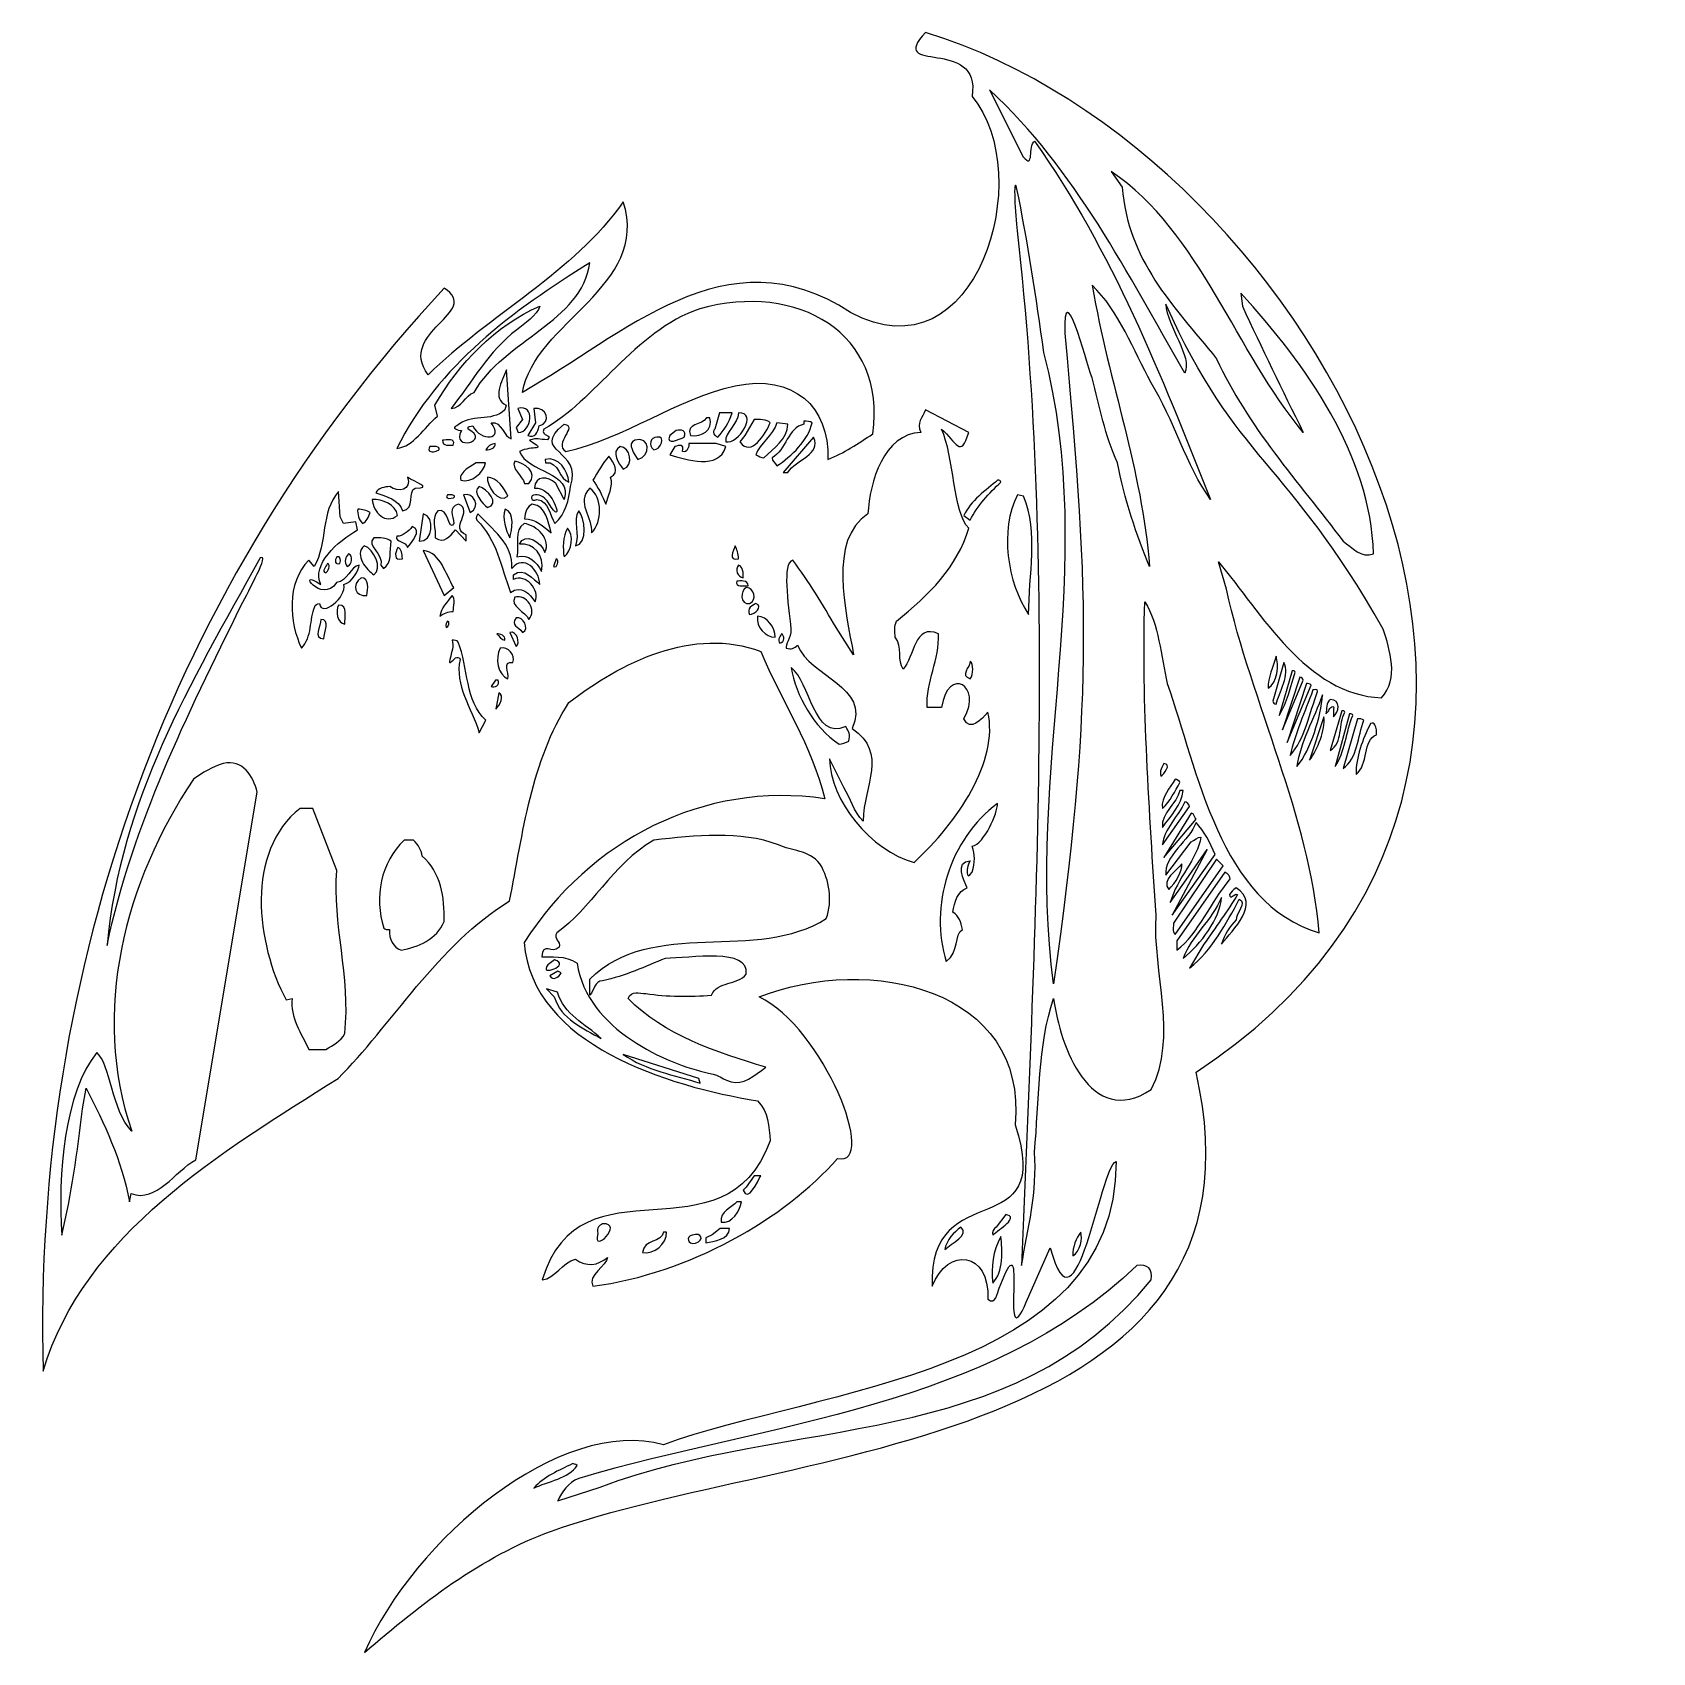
# Model space of a CAD drawing. Header units: centimetres. Extents: x -6.9 to 9.2, y -8.1 to 8.1.
import ezdxf

# ---------------------------------------------------------------- set-up
doc = ezdxf.new("R2010")
doc.units = ezdxf.units.CM
doc.header["$MEASUREMENT"] = 0
doc.layers.add('Ebene 1', color=7, linetype='Continuous')

msp = doc.modelspace()

# ---------------------------------------------------------------- linework, layer by layer
at = {"layer": 'Ebene 1'}
for points, knots in [([(1.95594, 8.07409), (5.88278, 6.86505), (9.2051, 0.68523), (4.65342, -2.29164), (4.65342, -2.29164), (5.51448, -6.04068), (0.5691, -6.0229), (-1.77277, -6.86872), (-1.77277, -6.86872), (-2.47127, -7.12526), (-3.07071, -7.58754), (-3.63459, -8.0803), (-3.63459, -8.0803), (-3.14691, -6.94746), (-1.67625, -5.72064), (-0.65517, -6.00766), (-0.65517, -6.00766), (0.87136, -5.44886), (3.8711, -5.30662), (3.85586, -3.18318), (3.85586, -3.18318), (3.69584, -3.24922), (3.45708, -5.0196), (3.20054, -4.04424), (3.20054, -4.04424), (3.20054, -4.04424), (2.96178, -4.5878), (2.96178, -4.5878), (2.96178, -4.5878), (2.70778, -5.16184), (2.94654, -3.91724), (2.75604, -4.28554), (2.75604, -4.28554), (2.75604, -4.28554), (2.69, -4.44556), (2.69, -4.44556), (2.69, -4.44556), (2.67476, -4.49128), (2.65952, -4.61828), (2.57824, -4.55732), (2.57824, -4.55732), (2.59602, -4.07726), (2.182, -4.029), (2.02198, -4.42778), (2.02198, -4.42778), (1.98896, -3.29748), (3.2488, -4.04424), (2.85002, -2.81742), (2.85002, -2.81742), (2.97702, -1.46106), (1.39968, -1.11054), (0.29732, -1.54234), (0.29732, -1.54234), (0.9374, -1.8446), (1.4962, -3.24922), (1.07964, -3.1527), (1.07964, -3.1527), (0.55386, -3.75722), (-0.40117, -4.30078), (-1.35875, -4.42778), (-1.35875, -4.42778), (-1.42225, -4.31856), (-1.21397, -4.22204), (-1.21397, -4.14076), (-1.21397, -4.14076), (-1.31049, -4.22204), (-1.42225, -4.23728), (-1.53401, -4.15854), (-1.53401, -4.15854), (-1.66101, -4.18902), (-1.73721, -4.34904), (-1.86421, -4.36428), (-1.86421, -4.36428), (-1.48575, -3.10444), (-0.05065, -4.22204), (0.40908, -2.97744), (0.40908, -2.97744), (0.39384, -2.83266), (0.39384, -2.69042), (0.28208, -2.57866), (0.28208, -2.57866), (-0.60945, -2.43388), (-1.96581, -2.01986), (-2.04455, -0.99878), (-2.04455, -0.99878), (-1.38923, 0.01975), (-0.25639, 0.60903), (0.95264, 0.43377), (0.95264, 0.43377), (0.82564, 0.96209), (0.52084, 1.40659), (0.3151, 1.90189), (0.3151, 1.90189), (-0.35291, 2.15589), (-1.08697, 1.79013), (-1.59751, 1.39135), (-1.59751, 1.39135), (-1.97343, 0.81731), (-2.05725, 0.08325), (-2.18933, -0.58476), (-2.18933, -0.58476), (-2.89545, -1.01656), (-3.38567, -1.8446), (-3.89875, -2.35514), (-3.89875, -2.35514), (-5.06461, -3.0892), (-6.43113, -3.902), (-6.84007, -5.2736), (-6.84007, -5.2736), (-6.94675, -1.27056), (-5.57769, 2.58769), (-2.84211, 5.52393), (-2.84211, 5.52393), (-2.45857, 5.28263), (-3.31709, 5.09213), (-3.00213, 4.66033), (-3.00213, 4.66033), (-2.39507, 5.25215), (-1.54925, 5.68141), (-1.05649, 6.38499), (-1.05649, 6.38499), (-0.78217, 5.53917), (-1.94041, 5.18865), (-2.06233, 4.48507), (-2.06233, 4.48507), (-1.05649, 5.04387), (-0.03541, 6.09797), (1.20918, 5.28263), (1.20918, 5.28263), (2.46902, 4.59683), (3.07354, 6.65423), (2.42076, 7.43655), (2.42076, 7.43655), (2.51728, 8.04361), (1.55716, 7.64483), (1.95594, 8.07409)], [0, 0, 0, 0, 0.02941176, 0.02941176, 0.02941176, 0.02941176, 0.05882353, 0.05882353, 0.05882353, 0.05882353, 0.08823529, 0.08823529, 0.08823529, 0.08823529, 0.11764706, 0.11764706, 0.11764706, 0.11764706, 0.14705882, 0.14705882, 0.14705882, 0.14705882, 0.17647059, 0.17647059, 0.17647059, 0.17647059, 0.20588235, 0.20588235, 0.20588235, 0.20588235, 0.23529412, 0.23529412, 0.23529412, 0.23529412, 0.26470588, 0.26470588, 0.26470588, 0.26470588, 0.29411765, 0.29411765, 0.29411765, 0.29411765, 0.32352941, 0.32352941, 0.32352941, 0.32352941, 0.35294118, 0.35294118, 0.35294118, 0.35294118, 0.38235294, 0.38235294, 0.38235294, 0.38235294, 0.41176471, 0.41176471, 0.41176471, 0.41176471, 0.44117647, 0.44117647, 0.44117647, 0.44117647, 0.47058824, 0.47058824, 0.47058824, 0.47058824, 0.5, 0.5, 0.5, 0.5, 0.52941176, 0.52941176, 0.52941176, 0.52941176, 0.55882353, 0.55882353, 0.55882353, 0.55882353, 0.58823529, 0.58823529, 0.58823529, 0.58823529, 0.61764706, 0.61764706, 0.61764706, 0.61764706, 0.64705882, 0.64705882, 0.64705882, 0.64705882, 0.67647059, 0.67647059, 0.67647059, 0.67647059, 0.70588235, 0.70588235, 0.70588235, 0.70588235, 0.73529412, 0.73529412, 0.73529412, 0.73529412, 0.76470588, 0.76470588, 0.76470588, 0.76470588, 0.79411765, 0.79411765, 0.79411765, 0.79411765, 0.82352941, 0.82352941, 0.82352941, 0.82352941, 0.85294118, 0.85294118, 0.85294118, 0.85294118, 0.88235294, 0.88235294, 0.88235294, 0.88235294, 0.91176471, 0.91176471, 0.91176471, 0.91176471, 0.94117647, 0.94117647, 0.94117647, 0.94117647, 0.97058824, 0.97058824, 0.97058824, 0.97058824, 1, 1, 1, 1]), ([(-1.83627, 3.81705), (-1.69657, 3.84753), (-1.61275, 3.70529), (-1.59751, 3.59099), (-1.59751, 3.59099), (-1.69403, 3.60877), (-1.69403, 3.79927), (-1.83119, 3.78403), (-1.83119, 3.78403), (-1.83119, 3.78403), (-1.83627, 3.81705), (-1.83627, 3.81705)], [0, 0, 0, 0, 0.33333333, 0.33333333, 0.33333333, 0.33333333, 0.66666667, 0.66666667, 0.66666667, 0.66666667, 1, 1, 1, 1])]:
    msp.add_open_spline(points, degree=3, knots=knots, dxfattribs=at)
at = {"layer": 'Ebene 1', "color": 7}
for points, knots in [([(2.59602, 7.50005), (3.45708, 6.70249), (3.96762, 5.66617), (4.54166, 4.67811), (4.54166, 4.67811), (4.6204, 4.83813), (4.3664, 5.14039), (4.35116, 5.36391), (4.35116, 5.36391), (5.06744, 3.78403), (5.54496, 3.83229), (6.52032, 2.12541), (6.52032, 2.12541), (6.58382, 1.91713), (6.68034, 1.63011), (6.50254, 1.43961), (6.50254, 1.43961), (5.75324, 1.47009), (5.3062, 2.28289), (4.87694, 2.79597), (4.87694, 2.79597), (4.87694, 2.79597), (4.95568, 2.52419), (4.95568, 2.52419), (4.95568, 2.52419), (5.21222, 1.37611), (5.78626, 0.25851), (5.88024, -0.90226), (5.88024, -0.90226), (4.89218, -0.61524), (4.66866, 0.72079), (4.3664, 1.58185), (4.3664, 1.58185), (4.3029, 1.85363), (4.28512, 2.17367), (4.14288, 2.39719), (4.14288, 2.39719), (4.10986, 1.39135), (4.19114, 0.28899), (4.25464, -0.727), (4.25464, -0.727), (4.22162, -1.30358), (4.47816, -1.94112), (4.20638, -2.4669), (4.20638, -2.4669), (3.59932, -2.86568), (3.29706, -2.0351), (3.23356, -1.55758), (3.23356, -1.55758), (3.07354, -2.0351), (3.09132, -2.57866), (3.04306, -3.0892), (3.04306, -3.0892), (3.07354, -3.48798), (2.97702, -3.85374), (2.91352, -4.22204), (2.91352, -4.22204), (3.05068, -0.80574), (3.25134, 2.74009), (2.87034, 6.09543), (2.87034, 6.09543), (2.85256, 6.25037), (2.82716, 6.65423), (2.86526, 6.52723), (2.86526, 6.52723), (2.97702, 5.98621), (3.0583, 5.42741), (3.13704, 4.88385), (3.13704, 4.88385), (3.69584, 2.74771), (2.94654, 0.69031), (3.23356, -1.4128), (3.23356, -1.4128), (3.6171, 1.32785), (3.59932, 2.36417), (3.34532, 5.07689), (3.34532, 5.07689), (3.33008, 5.66617), (3.55106, 4.82035), (3.6171, 4.62985), (3.6171, 4.62985), (3.69584, 4.34283), (3.7441, 4.05581), (3.8711, 3.78403), (3.8711, 3.78403), (3.9346, 3.43351), (4.06414, 3.04997), (4.19114, 2.74771), (4.19114, 2.74771), (4.10986, 3.73577), (3.79236, 4.55111), (3.6171, 5.55441), (3.6171, 5.55441), (3.88634, 5.29787), (4.03112, 4.89909), (4.20638, 4.58159), (4.20638, 4.58159), (4.4299, 4.21583), (4.5569, 3.75101), (4.7982, 3.41827), (4.7982, 3.41827), (4.3029, 4.66033), (3.82284, 5.88969), (3.04306, 6.98951), (3.04306, 6.98951), (2.97702, 6.94125), (3.04306, 6.70249), (2.9313, 6.83203), (2.9313, 6.83203), (2.9313, 6.83203), (2.59602, 7.50005), (2.59602, 7.50005)], [0, 0, 0, 0, 0.03571429, 0.03571429, 0.03571429, 0.03571429, 0.07142857, 0.07142857, 0.07142857, 0.07142857, 0.10714286, 0.10714286, 0.10714286, 0.10714286, 0.14285714, 0.14285714, 0.14285714, 0.14285714, 0.17857143, 0.17857143, 0.17857143, 0.17857143, 0.21428571, 0.21428571, 0.21428571, 0.21428571, 0.25, 0.25, 0.25, 0.25, 0.28571429, 0.28571429, 0.28571429, 0.28571429, 0.32142857, 0.32142857, 0.32142857, 0.32142857, 0.35714286, 0.35714286, 0.35714286, 0.35714286, 0.39285714, 0.39285714, 0.39285714, 0.39285714, 0.42857143, 0.42857143, 0.42857143, 0.42857143, 0.46428571, 0.46428571, 0.46428571, 0.46428571, 0.5, 0.5, 0.5, 0.5, 0.53571429, 0.53571429, 0.53571429, 0.53571429, 0.57142857, 0.57142857, 0.57142857, 0.57142857, 0.60714286, 0.60714286, 0.60714286, 0.60714286, 0.64285714, 0.64285714, 0.64285714, 0.64285714, 0.67857143, 0.67857143, 0.67857143, 0.67857143, 0.71428571, 0.71428571, 0.71428571, 0.71428571, 0.75, 0.75, 0.75, 0.75, 0.78571429, 0.78571429, 0.78571429, 0.78571429, 0.82142857, 0.82142857, 0.82142857, 0.82142857, 0.85714286, 0.85714286, 0.85714286, 0.85714286, 0.89285714, 0.89285714, 0.89285714, 0.89285714, 0.92857143, 0.92857143, 0.92857143, 0.92857143, 0.96428571, 0.96428571, 0.96428571, 0.96428571, 1, 1, 1, 1]), ([(3.8076, 6.68725), (4.70168, 6.08019), (5.0522, 4.88385), (5.72276, 4.08629), (5.72276, 4.08629), (5.51448, 4.50285), (5.3062, 4.93211), (5.1157, 5.34613), (5.1157, 5.34613), (5.1157, 5.34613), (5.10046, 5.47567), (5.10046, 5.47567), (5.10046, 5.47567), (5.75324, 4.75685), (6.39332, 3.86277), (6.4238, 2.87471), (6.4238, 2.87471), (6.2968, 2.82645), (6.21552, 2.93821), (6.119, 3.00171), (6.119, 3.00171), (5.6745, 3.59099), (5.16396, 4.14979), (4.85916, 4.82035), (4.85916, 4.82035), (4.41466, 5.36391), (3.97778, 5.79825), (3.91682, 6.53231), (3.91682, 6.53231), (3.91682, 6.53231), (3.8076, 6.68725), (3.8076, 6.68725)], [0, 0, 0, 0, 0.125, 0.125, 0.125, 0.125, 0.25, 0.25, 0.25, 0.25, 0.375, 0.375, 0.375, 0.375, 0.5, 0.5, 0.5, 0.5, 0.625, 0.625, 0.625, 0.625, 0.75, 0.75, 0.75, 0.75, 0.875, 0.875, 0.875, 0.875, 1, 1, 1, 1]), ([(-1.38923, 5.77793), (-1.47051, 5.18865), (-2.24521, 5.01085), (-2.54239, 4.48507), (-2.54239, 4.48507), (-2.63637, 4.45459), (-2.66685, 4.32505), (-2.77353, 4.32505), (-2.77353, 4.32505), (-2.56779, 4.58159), (-2.39761, 4.89909), (-2.11821, 5.10737), (-2.11821, 5.10737), (-2.04201, 5.17087), (-1.91755, 5.25215), (-1.88707, 5.34613), (-1.88707, 5.34613), (-2.33411, 5.15563), (-2.69225, 4.77209), (-2.93609, 4.35807), (-2.93609, 4.35807), (-2.93609, 4.35807), (-2.90815, 4.24631), (-2.90815, 4.24631), (-2.90815, 4.24631), (-3.04531, 4.13455), (-3.14437, 3.94405), (-3.31455, 3.92627), (-3.31455, 3.92627), (-2.90307, 4.75685), (-2.15631, 5.29787), (-1.38923, 5.77793)], [0, 0, 0, 0, 0.125, 0.125, 0.125, 0.125, 0.25, 0.25, 0.25, 0.25, 0.375, 0.375, 0.375, 0.375, 0.5, 0.5, 0.5, 0.5, 0.625, 0.625, 0.625, 0.625, 0.75, 0.75, 0.75, 0.75, 0.875, 0.875, 0.875, 0.875, 1, 1, 1, 1]), ([(-0.29449, 5.31819), (0.67832, 5.58997), (1.57494, 5.07689), (1.43016, 4.07105), (1.43016, 4.07105), (1.28792, 3.97453), (1.14314, 3.87801), (0.98312, 3.81705), (0.98312, 3.81705), (1.0009, 4.34283), (0.64022, 4.67049), (0.05856, 4.55111), (0.05856, 4.55111), (-0.52817, 4.42157), (-1.03871, 4.02279), (-1.63053, 3.89579), (-1.63053, 3.89579), (-1.75753, 3.97453), (-1.50099, 4.14979), (-1.64577, 4.16757), (-1.64577, 4.16757), (-1.99629, 3.87801), (-1.45273, 3.92627), (-1.58227, 3.54527), (-1.58227, 3.54527), (-1.59751, 3.41827), (-1.63053, 3.27349), (-1.73721, 3.17697), (-1.73721, 3.17697), (-1.79563, 3.25825), (-1.79055, 3.40049), (-1.91755, 3.41827), (-1.91755, 3.41827), (-1.98105, 3.38525), (-1.99121, 3.46399), (-1.93279, 3.46399), (-1.93279, 3.46399), (-1.88199, 3.46399), (-1.83119, 3.43351), (-1.80325, 3.38525), (-1.80325, 3.38525), (-1.63053, 3.09823), (-1.74483, 3.56051), (-1.94295, 3.53003), (-1.94295, 3.53003), (-1.93279, 3.65703), (-1.80579, 3.65703), (-1.72959, 3.57575), (-1.72959, 3.57575), (-1.72959, 3.57575), (-1.64577, 3.41827), (-1.64577, 3.41827), (-1.64577, 3.41827), (-1.54925, 3.68751), (-2.01915, 3.68751), (-2.09027, 3.89579), (-2.09027, 3.89579), (-1.96581, 3.95929), (-1.80833, 3.89579), (-1.99121, 4.00755), (-1.99121, 4.00755), (-1.91247, 4.03803), (-1.89723, 4.01263), (-1.81087, 4.01263), (-1.81087, 4.01263), (-1.76007, 4.07613), (-1.87691, 4.03803), (-1.84897, 4.11931), (-1.84897, 4.11931), (-1.34351, 4.39109), (-0.94727, 5.09467), (-0.29449, 5.31819)], [0, 0, 0, 0, 0.05555556, 0.05555556, 0.05555556, 0.05555556, 0.11111111, 0.11111111, 0.11111111, 0.11111111, 0.16666667, 0.16666667, 0.16666667, 0.16666667, 0.22222222, 0.22222222, 0.22222222, 0.22222222, 0.27777778, 0.27777778, 0.27777778, 0.27777778, 0.33333333, 0.33333333, 0.33333333, 0.33333333, 0.38888889, 0.38888889, 0.38888889, 0.38888889, 0.44444444, 0.44444444, 0.44444444, 0.44444444, 0.5, 0.5, 0.5, 0.5, 0.55555556, 0.55555556, 0.55555556, 0.55555556, 0.61111111, 0.61111111, 0.61111111, 0.61111111, 0.66666667, 0.66666667, 0.66666667, 0.66666667, 0.72222222, 0.72222222, 0.72222222, 0.72222222, 0.77777778, 0.77777778, 0.77777778, 0.77777778, 0.83333333, 0.83333333, 0.83333333, 0.83333333, 0.88888889, 0.88888889, 0.88888889, 0.88888889, 0.94444444, 0.94444444, 0.94444444, 0.94444444, 1, 1, 1, 1]), ([(-2.21981, 4.70859), (-2.21981, 4.70859), (-2.17409, 4.02279), (-2.17409, 4.02279), (-2.17409, 4.02279), (-2.24521, 4.03803), (-2.26807, 4.19805), (-2.37475, 4.18281), (-2.37475, 4.18281), (-2.23759, 4.00755), (-2.47889, 3.99231), (-2.55509, 4.14979), (-2.55509, 4.14979), (-2.57795, 4.14979), (-2.61351, 4.14979), (-2.60335, 4.11931), (-2.60335, 4.11931), (-2.36459, 3.99231), (-2.78369, 3.89579), (-2.66939, 4.10407), (-2.66939, 4.10407), (-2.70241, 4.10407), (-2.77861, 4.13455), (-2.71511, 4.14979), (-2.71511, 4.14979), (-2.58303, 4.27933), (-2.36967, 4.18281), (-2.23759, 4.30981), (-2.23759, 4.30981), (-2.23759, 4.30981), (-2.22235, 4.35807), (-2.22235, 4.35807), (-2.22235, 4.35807), (-2.36713, 4.42157), (-2.26807, 4.59683), (-2.21981, 4.70859)], [0, 0, 0, 0, 0.11111111, 0.11111111, 0.11111111, 0.11111111, 0.22222222, 0.22222222, 0.22222222, 0.22222222, 0.33333333, 0.33333333, 0.33333333, 0.33333333, 0.44444444, 0.44444444, 0.44444444, 0.44444444, 0.55555556, 0.55555556, 0.55555556, 0.55555556, 0.66666667, 0.66666667, 0.66666667, 0.66666667, 0.77777778, 0.77777778, 0.77777778, 0.77777778, 0.88888889, 0.88888889, 0.88888889, 0.88888889, 1, 1, 1, 1]), ([(-2.10805, 4.32505), (-1.93025, 4.37331), (-1.96327, 4.08629), (-2.10297, 4.08629), (-2.10297, 4.08629), (-2.10297, 4.08629), (-2.12329, 4.13455), (-2.12329, 4.13455), (-2.12329, 4.13455), (-2.12329, 4.13455), (-2.05979, 4.21583), (-2.05979, 4.21583), (-2.05979, 4.21583), (-2.05979, 4.21583), (-2.10805, 4.32505), (-2.10805, 4.32505)], [0, 0, 0, 0, 0.25, 0.25, 0.25, 0.25, 0.5, 0.5, 0.5, 0.5, 0.75, 0.75, 0.75, 0.75, 1, 1, 1, 1]), ([(-1.94803, 4.32505), (-1.82357, 4.34283), (-1.76515, 4.18281), (-1.89469, 4.14979), (-1.89469, 4.14979), (-1.90993, 4.08629), (-1.93533, 4.02279), (-2.00645, 4.05581), (-2.00645, 4.05581), (-2.00645, 4.05581), (-1.93279, 4.18281), (-1.93279, 4.18281), (-1.93279, 4.18281), (-1.93279, 4.18281), (-1.94803, 4.32505), (-1.94803, 4.32505)], [0, 0, 0, 0, 0.25, 0.25, 0.25, 0.25, 0.5, 0.5, 0.5, 0.5, 0.75, 0.75, 0.75, 0.75, 1, 1, 1, 1]), ([(-0.22591, 4.23107), (-0.22591, 4.23107), (-0.19289, 4.23107), (-0.19289, 4.23107), (-0.19289, 4.23107), (-0.16241, 4.10407), (-0.27417, 4.03803), (-0.38593, 4.05581), (-0.38593, 4.05581), (-0.43419, 4.18281), (-0.27417, 4.14979), (-0.22591, 4.23107)], [0, 0, 0, 0, 0.33333333, 0.33333333, 0.33333333, 0.33333333, 0.66666667, 0.66666667, 0.66666667, 0.66666667, 1, 1, 1, 1]), ([(-0.09637, 4.27933), (-0.09637, 4.27933), (0.02808, 4.27933), (0.02808, 4.27933), (0.02808, 4.27933), (-0.00239, 4.18281), (-0.05065, 4.10407), (-0.11415, 4.03803), (-0.11415, 4.03803), (-0.14463, 4.05581), (-0.17765, 4.08629), (-0.14463, 4.11931), (-0.14463, 4.11931), (-0.14463, 4.11931), (-0.09637, 4.27933), (-0.09637, 4.27933)], [0, 0, 0, 0, 0.25, 0.25, 0.25, 0.25, 0.5, 0.5, 0.5, 0.5, 0.75, 0.75, 0.75, 0.75, 1, 1, 1, 1]), ([(0.09158, 4.27933), (0.29732, 4.29457), (0.09158, 3.95929), (-0.03541, 3.99231), (-0.03541, 3.99231), (-0.05065, 4.08629), (0.09158, 4.16757), (0.09158, 4.27933)], [0, 0, 0, 0, 0.5, 0.5, 0.5, 0.5, 1, 1, 1, 1]), ([(0.24906, 4.21583), (0.29732, 4.21583), (0.3786, 4.21583), (0.40908, 4.18281), (0.40908, 4.18281), (0.36336, 4.07105), (0.21858, 3.83229), (0.10682, 3.99231), (0.10682, 3.99231), (0.10682, 3.99231), (0.15508, 4.05581), (0.15508, 4.05581), (0.15508, 4.05581), (0.15508, 4.05581), (0.24906, 4.21583), (0.24906, 4.21583)], [0, 0, 0, 0, 0.25, 0.25, 0.25, 0.25, 0.5, 0.5, 0.5, 0.5, 0.75, 0.75, 0.75, 0.75, 1, 1, 1, 1]), ([(0.6326, 2.81121), (0.79262, 2.60293), (0.9374, 2.36417), (1.0644, 2.14065), (1.0644, 2.14065), (1.0644, 2.14065), (1.23966, 1.86887), (1.23966, 1.86887), (1.23966, 1.86887), (1.16092, 2.30067), (0.98312, 3.01695), (1.3819, 3.27349), (1.3819, 3.27349), (1.39968, 3.59099), (1.54192, 4.07105), (1.91022, 4.08629), (1.91022, 4.08629), (1.86196, 4.18281), (1.92546, 4.23107), (1.95594, 4.30981), (1.95594, 4.30981), (1.95594, 4.30981), (2.38774, 4.08629), (2.38774, 4.08629), (2.38774, 4.08629), (2.309, 3.81705), (2.26074, 3.99231), (2.11596, 4.11931), (2.11596, 4.11931), (2.24296, 3.84753), (2.23026, 3.28873), (2.38774, 3.13125), (2.38774, 3.13125), (2.27598, 2.74771), (1.98896, 2.46069), (1.66892, 2.20415), (1.66892, 2.20415), (1.63844, 2.15589), (1.65368, 2.09239), (1.65368, 2.04413), (1.65368, 2.04413), (1.73496, 1.95015), (1.66892, 1.80537), (1.73496, 1.72663), (1.73496, 1.72663), (1.84418, 1.83839), (1.84418, 2.18891), (2.08548, 2.07715), (2.08548, 2.07715), (2.10072, 1.82315), (1.95594, 1.59709), (1.97372, 1.34309), (1.97372, 1.34309), (1.97372, 1.34309), (2.11596, 1.34309), (2.11596, 1.34309), (2.11596, 1.34309), (2.182, 1.75711), (2.52998, 1.56661), (2.33948, 1.23133), (2.33948, 1.23133), (2.40298, 1.08909), (2.51728, 1.23133), (2.57824, 1.29483), (2.57824, 1.29483), (2.69, 0.81731), (2.27598, 0.19501), (1.84418, -0.20122), (1.84418, -0.20122), (1.41492, -0.08946), (1.0009, 0.41853), (1.0009, 0.83255), (1.0009, 0.83255), (1.0009, 0.83255), (1.14314, 0.54553), (1.14314, 0.54553), (1.14314, 0.54553), (1.20918, 0.43377), (1.23966, 0.30677), (1.33618, 0.21025), (1.33618, 0.21025), (1.33618, 0.57855), (1.59018, 0.88081), (1.22442, 1.13481), (1.22442, 1.13481), (1.41492, 1.55137), (0.80786, 1.64535), (0.68086, 1.96539), (0.68086, 1.96539), (0.65038, 1.93491), (0.61736, 1.91713), (0.5691, 1.93491), (0.5691, 1.93491), (0.55132, 1.96793), (0.62244, 2.03651), (0.61482, 2.12287), (0.61482, 2.12287), (0.58688, 2.38195), (0.52592, 2.78835), (0.6326, 2.81121)], [0, 0, 0, 0, 0.04, 0.04, 0.04, 0.04, 0.08, 0.08, 0.08, 0.08, 0.12, 0.12, 0.12, 0.12, 0.16, 0.16, 0.16, 0.16, 0.2, 0.2, 0.2, 0.2, 0.24, 0.24, 0.24, 0.24, 0.28, 0.28, 0.28, 0.28, 0.32, 0.32, 0.32, 0.32, 0.36, 0.36, 0.36, 0.36, 0.4, 0.4, 0.4, 0.4, 0.44, 0.44, 0.44, 0.44, 0.48, 0.48, 0.48, 0.48, 0.52, 0.52, 0.52, 0.52, 0.56, 0.56, 0.56, 0.56, 0.6, 0.6, 0.6, 0.6, 0.64, 0.64, 0.64, 0.64, 0.68, 0.68, 0.68, 0.68, 0.72, 0.72, 0.72, 0.72, 0.76, 0.76, 0.76, 0.76, 0.8, 0.8, 0.8, 0.8, 0.84, 0.84, 0.84, 0.84, 0.88, 0.88, 0.88, 0.88, 0.92, 0.92, 0.92, 0.92, 0.96, 0.96, 0.96, 0.96, 1, 1, 1, 1]), ([(-0.94219, 4.00755), (-0.78217, 4.05581), (-0.78217, 3.84753), (-0.91171, 3.81705), (-0.91171, 3.81705), (-0.94219, 3.86277), (-1.02347, 3.97453), (-0.94219, 4.00755)], [0, 0, 0, 0, 0.5, 0.5, 0.5, 0.5, 1, 1, 1, 1]), ([(-0.72121, 4.03803), (-0.62469, 4.05581), (-0.68819, 3.91103), (-0.75169, 3.91103), (-0.75169, 3.91103), (-0.81519, 3.95929), (-0.78217, 4.03803), (-0.72121, 4.03803)], [0, 0, 0, 0, 0.5, 0.5, 0.5, 0.5, 1, 1, 1, 1]), ([(-0.52817, 4.10407), (-0.48245, 4.11931), (-0.41641, 4.10407), (-0.44943, 4.03803), (-0.44943, 4.03803), (-0.49515, 4.02279), (-0.63993, 3.94405), (-0.59167, 4.05581), (-0.59167, 4.05581), (-0.59167, 4.05581), (-0.52817, 4.10407), (-0.52817, 4.10407)], [0, 0, 0, 0, 0.33333333, 0.33333333, 0.33333333, 0.33333333, 0.66666667, 0.66666667, 0.66666667, 0.66666667, 1, 1, 1, 1]), ([(0.47512, 4.18281), (0.47512, 4.18281), (0.58434, 4.16757), (0.58434, 4.16757), (0.58434, 4.16757), (0.58434, 4.02279), (0.4421, 3.92627), (0.34558, 3.83229), (0.34558, 3.83229), (0.3151, 3.83229), (0.29732, 3.84753), (0.26684, 3.86277), (0.26684, 3.86277), (0.29732, 3.97453), (0.4421, 4.05581), (0.47512, 4.18281)], [0, 0, 0, 0, 0.25, 0.25, 0.25, 0.25, 0.5, 0.5, 0.5, 0.5, 0.75, 0.75, 0.75, 0.75, 1, 1, 1, 1]), ([(0.74436, 4.19805), (0.77738, 4.19805), (0.80786, 4.19805), (0.82564, 4.18281), (0.82564, 4.18281), (0.79262, 4.00755), (0.61736, 3.84753), (0.47512, 3.75101), (0.47512, 3.75101), (0.45734, 3.78403), (0.42686, 3.79927), (0.42686, 3.83229), (0.42686, 3.83229), (0.5691, 3.91103), (0.58434, 4.13455), (0.74436, 4.16757), (0.74436, 4.16757), (0.74436, 4.16757), (0.74436, 4.19805), (0.74436, 4.19805)], [0, 0, 0, 0, 0.2, 0.2, 0.2, 0.2, 0.4, 0.4, 0.4, 0.4, 0.6, 0.6, 0.6, 0.6, 0.8, 0.8, 0.8, 0.8, 1, 1, 1, 1]), ([(-2.98435, 3.94405), (-2.98435, 3.94405), (-2.92085, 3.94405), (-2.92085, 3.94405), (-2.92085, 3.94405), (-2.81163, 3.91103), (-3.04277, 3.84753), (-2.98435, 3.94405)], [0, 0, 0, 0, 0.5, 0.5, 0.5, 0.5, 1, 1, 1, 1]), ([(-2.85735, 4.00755), (-2.82179, 4.00755), (-2.72273, 4.03803), (-2.75067, 3.95929), (-2.75067, 3.95929), (-2.78623, 3.95929), (-2.86497, 3.94405), (-2.85735, 4.00755)], [0, 0, 0, 0, 0.5, 0.5, 0.5, 0.5, 1, 1, 1, 1]), ([(-2.42555, 3.91103), (-2.41285, 3.94405), (-2.36967, 3.97453), (-2.33411, 3.97453), (-2.33411, 3.97453), (-2.32395, 3.92627), (-2.38999, 3.91103), (-2.42555, 3.91103)], [0, 0, 0, 0, 0.5, 0.5, 0.5, 0.5, 1, 1, 1, 1]), ([(-1.08697, 3.94405), (-0.99045, 3.94405), (-0.94219, 3.75101), (-1.05649, 3.72053), (-1.05649, 3.72053), (-1.10221, 3.76879), (-1.18349, 3.89579), (-1.08697, 3.94405)], [0, 0, 0, 0, 0.5, 0.5, 0.5, 0.5, 1, 1, 1, 1]), ([(-0.40117, 3.97453), (-0.40117, 3.97453), (-0.12939, 3.97453), (-0.12939, 3.97453), (-0.12939, 3.97453), (-0.12939, 3.97453), (-0.03541, 3.94405), (-0.03541, 3.94405), (-0.03541, 3.94405), (-0.09637, 3.70529), (-0.43419, 3.81705), (-0.59167, 3.86277), (-0.59167, 3.86277), (-0.59167, 3.86277), (-0.54341, 3.94405), (-0.54341, 3.94405), (-0.54341, 3.94405), (-0.49515, 3.95929), (-0.44943, 3.97453), (-0.46467, 3.89579), (-0.46467, 3.89579), (-0.41641, 3.87801), (-0.40117, 3.94405), (-0.40117, 3.97453)], [0, 0, 0, 0, 0.16666667, 0.16666667, 0.16666667, 0.16666667, 0.33333333, 0.33333333, 0.33333333, 0.33333333, 0.5, 0.5, 0.5, 0.5, 0.66666667, 0.66666667, 0.66666667, 0.66666667, 0.83333333, 0.83333333, 0.83333333, 0.83333333, 1, 1, 1, 1]), ([(0.84088, 4.03803), (0.91962, 3.86277), (0.66562, 3.81705), (0.58434, 3.68751), (0.58434, 3.68751), (0.58434, 3.68751), (0.53608, 3.68751), (0.53608, 3.68751), (0.53608, 3.68751), (0.53608, 3.68751), (0.84088, 4.03803), (0.84088, 4.03803)], [0, 0, 0, 0, 0.33333333, 0.33333333, 0.33333333, 0.33333333, 0.66666667, 0.66666667, 0.66666667, 0.66666667, 1, 1, 1, 1]), ([(-2.52207, 3.78403), (-2.52207, 3.78403), (-2.43063, 3.78403), (-2.43063, 3.78403), (-2.43063, 3.78403), (-2.44587, 3.68751), (-2.57033, 3.57575), (-2.67701, 3.60877), (-2.67701, 3.60877), (-2.69225, 3.65703), (-2.65415, 3.68751), (-2.62113, 3.72053), (-2.62113, 3.72053), (-2.62113, 3.72053), (-2.52207, 3.78403), (-2.52207, 3.78403)], [0, 0, 0, 0, 0.25, 0.25, 0.25, 0.25, 0.5, 0.5, 0.5, 0.5, 0.75, 0.75, 0.75, 0.75, 1, 1, 1, 1]), ([(-2.13853, 3.79927), (-2.04709, 3.78403), (-1.89469, 3.68751), (-1.99883, 3.57575), (-1.99883, 3.57575), (-1.99883, 3.57575), (-2.03947, 3.57575), (-2.03947, 3.57575), (-2.03947, 3.57575), (-2.06233, 3.65703), (-2.17663, 3.72053), (-2.13853, 3.79927)], [0, 0, 0, 0, 0.33333333, 0.33333333, 0.33333333, 0.33333333, 0.66666667, 0.66666667, 0.66666667, 0.66666667, 1, 1, 1, 1]), ([(-1.19873, 3.84753), (-1.15047, 3.78403), (-1.08697, 3.68751), (-1.18349, 3.63925), (-1.18349, 3.63925), (-1.15047, 3.54527), (-1.21397, 3.44875), (-1.22921, 3.37001), (-1.22921, 3.37001), (-1.26223, 3.44875), (-1.31049, 3.54527), (-1.35875, 3.60877), (-1.35875, 3.60877), (-1.31049, 3.68751), (-1.26223, 3.78403), (-1.19873, 3.84753)], [0, 0, 0, 0, 0.25, 0.25, 0.25, 0.25, 0.5, 0.5, 0.5, 0.5, 0.75, 0.75, 0.75, 0.75, 1, 1, 1, 1]), ([(-3.20787, 3.63925), (-3.14183, 3.59099), (-2.94117, 3.53003), (-3.13167, 3.53003), (-3.13167, 3.53003), (-3.20533, 3.49701), (-3.12659, 3.32175), (-3.25613, 3.30397), (-3.25613, 3.30397), (-3.29677, 3.41827), (-3.41615, 3.44875), (-3.52283, 3.48177), (-3.52283, 3.48177), (-3.50251, 3.53003), (-3.43393, 3.54527), (-3.38313, 3.54527), (-3.38313, 3.54527), (-3.29931, 3.48177), (-3.16215, 3.51225), (-3.20787, 3.63925)], [0, 0, 0, 0, 0.2, 0.2, 0.2, 0.2, 0.4, 0.4, 0.4, 0.4, 0.6, 0.6, 0.6, 0.6, 0.8, 0.8, 0.8, 0.8, 1, 1, 1, 1]), ([(-2.41031, 3.63925), (-2.31379, 3.63925), (-2.24013, 3.53003), (-2.20711, 3.44875), (-2.20711, 3.44875), (-2.30109, 3.37001), (-2.42555, 3.56051), (-2.41031, 3.63925)], [0, 0, 0, 0, 0.5, 0.5, 0.5, 0.5, 1, 1, 1, 1]), ([(2.67476, 3.60877), (2.69, 3.60877), (2.70778, 3.60877), (2.70778, 3.59099), (2.70778, 3.59099), (2.59602, 3.48177), (2.46902, 3.35223), (2.40298, 3.20999), (2.40298, 3.20999), (2.40298, 3.20999), (2.33948, 3.25825), (2.33948, 3.25825), (2.33948, 3.25825), (2.40298, 3.40049), (2.563, 3.51225), (2.67476, 3.60877)], [0, 0, 0, 0, 0.25, 0.25, 0.25, 0.25, 0.5, 0.5, 0.5, 0.5, 0.75, 0.75, 0.75, 0.75, 1, 1, 1, 1]), ([(-3.89367, 3.49701), (-3.89367, 3.49701), (-3.87843, 3.24301), (-3.87843, 3.24301), (-3.87843, 3.24301), (-3.87843, 3.24301), (-3.84541, 3.17697), (-3.84541, 3.17697), (-3.84541, 3.17697), (-3.84541, 3.17697), (-3.72349, 3.19475), (-3.72349, 3.19475), (-3.72349, 3.19475), (-3.72349, 3.19475), (-3.70571, 3.11347), (-3.70571, 3.11347), (-3.70571, 3.11347), (-3.90383, 3.00171), (-4.16799, 2.76295), (-4.07147, 2.56991), (-4.07147, 2.56991), (-4.33563, 2.74771), (-4.06385, 2.36417), (-3.91399, 2.58769), (-3.91399, 2.58769), (-3.80477, 2.60293), (-3.77683, 2.74771), (-3.69047, 2.76295), (-3.69047, 2.76295), (-3.69047, 2.71469), (-3.75905, 2.58769), (-3.84287, 2.56991), (-3.84287, 2.56991), (-3.80985, 2.44291), (-4.06385, 2.23717), (-4.08417, 2.37941), (-4.08417, 2.37941), (-4.10703, 2.37941), (-4.12989, 2.36417), (-4.13243, 2.34893), (-4.13243, 2.34893), (-4.18577, 2.22193), (-4.15529, 2.04413), (-4.26451, 1.93491), (-4.26451, 1.93491), (-4.38643, 2.18891), (-4.41691, 2.58769), (-4.19085, 2.81121), (-4.19085, 2.81121), (-4.19085, 2.81121), (-4.13751, 2.74771), (-4.13751, 2.74771), (-4.13751, 2.74771), (-4.00289, 2.98647), (-4.07655, 3.28873), (-3.89367, 3.49701)], [0, 0, 0, 0, 0.07142857, 0.07142857, 0.07142857, 0.07142857, 0.14285714, 0.14285714, 0.14285714, 0.14285714, 0.21428571, 0.21428571, 0.21428571, 0.21428571, 0.28571429, 0.28571429, 0.28571429, 0.28571429, 0.35714286, 0.35714286, 0.35714286, 0.35714286, 0.42857143, 0.42857143, 0.42857143, 0.42857143, 0.5, 0.5, 0.5, 0.5, 0.57142857, 0.57142857, 0.57142857, 0.57142857, 0.64285714, 0.64285714, 0.64285714, 0.64285714, 0.71428571, 0.71428571, 0.71428571, 0.71428571, 0.78571429, 0.78571429, 0.78571429, 0.78571429, 0.85714286, 0.85714286, 0.85714286, 0.85714286, 0.92857143, 0.92857143, 0.92857143, 0.92857143, 1, 1, 1, 1]), ([(-3.55839, 3.41827), (-3.45933, 3.41827), (-3.32217, 3.37001), (-3.30693, 3.25825), (-3.30693, 3.25825), (-3.42377, 3.16173), (-3.55077, 3.28873), (-3.55839, 3.41827)], [0, 0, 0, 0, 0.5, 0.5, 0.5, 0.5, 1, 1, 1, 1]), ([(-2.80909, 3.46399), (-2.80909, 3.46399), (-2.76337, 3.46399), (-2.76337, 3.46399), (-2.76337, 3.46399), (-2.66685, 3.43351), (-2.86497, 3.40049), (-2.80909, 3.46399)], [0, 0, 0, 0, 0.5, 0.5, 0.5, 0.5, 1, 1, 1, 1]), ([(-2.64907, 3.46399), (-2.55001, 3.49701), (-2.46873, 3.33699), (-2.58303, 3.28873), (-2.58303, 3.28873), (-2.58303, 3.28873), (-2.64907, 3.46399), (-2.64907, 3.46399)], [0, 0, 0, 0, 0.5, 0.5, 0.5, 0.5, 1, 1, 1, 1]), ([(-2.49159, 3.54527), (-2.41793, 3.53003), (-2.27569, 3.37001), (-2.41031, 3.33699), (-2.41031, 3.33699), (-2.45603, 3.37001), (-2.57033, 3.49701), (-2.49159, 3.54527)], [0, 0, 0, 0, 0.5, 0.5, 0.5, 0.5, 1, 1, 1, 1]), ([(-1.38923, 3.53003), (-1.26223, 3.43351), (-1.26223, 3.19475), (-1.37399, 3.08299), (-1.37399, 3.08299), (-1.35875, 3.24301), (-1.53401, 3.38525), (-1.38923, 3.53003)], [0, 0, 0, 0, 0.5, 0.5, 0.5, 0.5, 1, 1, 1, 1]), ([(2.87288, 3.46399), (2.87288, 3.46399), (2.93384, 3.44875), (2.93384, 3.44875), (2.93384, 3.44875), (3.08624, 3.08299), (2.98464, 2.66643), (2.98464, 2.27019), (2.98464, 2.27019), (2.77128, 2.58769), (2.69508, 3.11347), (2.87288, 3.46399)], [0, 0, 0, 0, 0.33333333, 0.33333333, 0.33333333, 0.33333333, 0.66666667, 0.66666667, 0.66666667, 0.66666667, 1, 1, 1, 1]), ([(-3.70317, 3.32175), (-3.65745, 3.32175), (-3.61427, 3.30397), (-3.57871, 3.28873), (-3.57871, 3.28873), (-3.59649, 3.24301), (-3.61681, 3.19475), (-3.65491, 3.17697), (-3.65491, 3.17697), (-3.69047, 3.20999), (-3.71079, 3.27349), (-3.70317, 3.32175)], [0, 0, 0, 0, 0.33333333, 0.33333333, 0.33333333, 0.33333333, 0.66666667, 0.66666667, 0.66666667, 0.66666667, 1, 1, 1, 1]), ([(-3.05039, 3.27349), (-2.92847, 3.24301), (-2.95387, 2.98647), (-3.09103, 3.00171), (-3.09103, 3.00171), (-3.09103, 3.00171), (-3.05039, 3.27349), (-3.05039, 3.27349)], [0, 0, 0, 0, 0.5, 0.5, 0.5, 0.5, 1, 1, 1, 1]), ([(-2.69733, 3.37001), (-2.54239, 3.30397), (-2.79639, 3.13125), (-2.62113, 3.06521), (-2.62113, 3.06521), (-2.62113, 3.06521), (-2.62113, 3.00171), (-2.62113, 3.00171), (-2.62113, 3.00171), (-2.62113, 3.00171), (-2.73035, 3.11347), (-2.73035, 3.11347), (-2.73035, 3.11347), (-2.78369, 3.04997), (-2.84211, 2.97123), (-2.93101, 3.03473), (-2.93101, 3.03473), (-2.92339, 3.11347), (-2.97165, 3.24301), (-2.90561, 3.30397), (-2.90561, 3.30397), (-2.79893, 3.35223), (-2.79893, 3.08299), (-2.74559, 3.17697), (-2.74559, 3.17697), (-2.75067, 3.25825), (-2.80655, 3.33699), (-2.69733, 3.37001)], [0, 0, 0, 0, 0.14285714, 0.14285714, 0.14285714, 0.14285714, 0.28571429, 0.28571429, 0.28571429, 0.28571429, 0.42857143, 0.42857143, 0.42857143, 0.42857143, 0.57142857, 0.57142857, 0.57142857, 0.57142857, 0.71428571, 0.71428571, 0.71428571, 0.71428571, 0.85714286, 0.85714286, 0.85714286, 0.85714286, 1, 1, 1, 1]), ([(-2.50683, 3.27349), (-2.37221, 3.13125), (-2.15123, 2.97123), (-2.16647, 2.72993), (-2.16647, 2.72993), (-2.04963, 2.87471), (-1.89469, 2.71469), (-1.88707, 2.56991), (-1.88707, 2.56991), (-1.95311, 2.61817), (-2.04455, 2.74771), (-2.15123, 2.66643), (-2.15123, 2.66643), (-2.15123, 2.66643), (-2.15123, 2.61817), (-2.15123, 2.61817), (-2.15123, 2.61817), (-2.02677, 2.68421), (-1.88199, 2.50895), (-1.93533, 2.39719), (-1.93533, 2.39719), (-1.98867, 2.47593), (-2.07249, 2.56991), (-2.18171, 2.49117), (-2.18171, 2.49117), (-2.27569, 2.74771), (-2.31633, 3.01695), (-2.51699, 3.20999), (-2.51699, 3.20999), (-2.53223, 3.24301), (-2.51445, 3.25825), (-2.50683, 3.27349)], [0, 0, 0, 0, 0.125, 0.125, 0.125, 0.125, 0.25, 0.25, 0.25, 0.25, 0.375, 0.375, 0.375, 0.375, 0.5, 0.5, 0.5, 0.5, 0.625, 0.625, 0.625, 0.625, 0.75, 0.75, 0.75, 0.75, 0.875, 0.875, 0.875, 0.875, 1, 1, 1, 1]), ([(-2.23505, 3.32175), (-2.13091, 3.28873), (-2.16901, 3.11347), (-2.18679, 3.03473), (-2.18679, 3.03473), (-2.22743, 3.11347), (-2.26807, 3.22523), (-2.23505, 3.32175)], [0, 0, 0, 0, 0.5, 0.5, 0.5, 0.5, 1, 1, 1, 1]), ([(-1.96327, 3.37001), (-1.82357, 3.35223), (-1.80579, 3.19475), (-1.77531, 3.08299), (-1.77531, 3.08299), (-1.84897, 3.14649), (-1.93025, 3.22523), (-2.03947, 3.22523), (-2.03947, 3.22523), (-2.04201, 3.28873), (-2.00899, 3.35223), (-1.96327, 3.37001)], [0, 0, 0, 0, 0.33333333, 0.33333333, 0.33333333, 0.33333333, 0.66666667, 0.66666667, 0.66666667, 0.66666667, 1, 1, 1, 1]), ([(-1.50099, 3.30397), (-1.43749, 3.24301), (-1.40701, 2.97123), (-1.53401, 2.95599), (-1.53401, 2.95599), (-1.48575, 3.06521), (-1.56449, 3.20999), (-1.50099, 3.30397)], [0, 0, 0, 0, 0.5, 0.5, 0.5, 0.5, 1, 1, 1, 1]), ([(-3.15961, 3.14649), (-3.05801, 3.11347), (-3.16469, 2.98647), (-3.20787, 2.93821), (-3.20787, 2.93821), (-3.21803, 3.00171), (-3.33233, 2.98647), (-3.31455, 3.04997), (-3.31455, 3.04997), (-3.25359, 3.04997), (-3.20025, 3.09823), (-3.15961, 3.14649)], [0, 0, 0, 0, 0.33333333, 0.33333333, 0.33333333, 0.33333333, 0.66666667, 0.66666667, 0.66666667, 0.66666667, 1, 1, 1, 1]), ([(-2.04455, 3.17697), (-1.91755, 3.16173), (-1.77023, 3.01695), (-1.83881, 2.88995), (-1.83881, 2.88995), (-1.86421, 2.98647), (-2.04201, 3.09823), (-2.09027, 2.97123), (-2.09027, 2.97123), (-1.95057, 2.98647), (-1.83881, 2.85947), (-1.87183, 2.69945), (-1.87183, 2.69945), (-1.92263, 2.79597), (-1.99629, 2.87471), (-2.11821, 2.84423), (-2.11821, 2.84423), (-2.09027, 2.95599), (-2.14869, 3.11347), (-2.04455, 3.17697)], [0, 0, 0, 0, 0.2, 0.2, 0.2, 0.2, 0.4, 0.4, 0.4, 0.4, 0.6, 0.6, 0.6, 0.6, 0.8, 0.8, 0.8, 0.8, 1, 1, 1, 1]), ([(-1.61275, 3.13125), (-1.54925, 3.06521), (-1.56449, 2.90773), (-1.64577, 2.84423), (-1.64577, 2.84423), (-1.66101, 2.92297), (-1.66101, 3.04997), (-1.61275, 3.13125)], [0, 0, 0, 0, 0.5, 0.5, 0.5, 0.5, 1, 1, 1, 1]), ([(-3.63967, 2.95599), (-3.54315, 2.92297), (-3.45171, 2.72993), (-3.54315, 2.66643), (-3.54315, 2.66643), (-3.61173, 2.71469), (-3.74381, 2.85947), (-3.63967, 2.95599)], [0, 0, 0, 0, 0.5, 0.5, 0.5, 0.5, 1, 1, 1, 1]), ([(-3.54315, 3.03473), (-3.48219, 3.03473), (-3.41615, 3.03473), (-3.37043, 3.00171), (-3.37043, 3.00171), (-3.38821, 2.90773), (-3.35773, 2.77819), (-3.44663, 2.72993), (-3.44663, 2.72993), (-3.44663, 2.72993), (-3.47457, 2.76295), (-3.47457, 2.76295), (-3.47457, 2.76295), (-3.43901, 2.87471), (-3.62697, 2.95599), (-3.54315, 3.03473)], [0, 0, 0, 0, 0.25, 0.25, 0.25, 0.25, 0.5, 0.5, 0.5, 0.5, 0.75, 0.75, 0.75, 0.75, 1, 1, 1, 1]), ([(-3.30439, 2.93821), (-3.26629, 2.92297), (-3.25867, 2.87471), (-3.25867, 2.82645), (-3.25867, 2.82645), (-3.34757, 2.79597), (-3.33233, 2.88995), (-3.30439, 2.93821)], [0, 0, 0, 0, 0.5, 0.5, 0.5, 0.5, 1, 1, 1, 1]), ([(0.05856, 2.95599), (0.07634, 2.92297), (0.09158, 2.87471), (0.09158, 2.82645), (0.09158, 2.82645), (-0.01763, 2.79597), (0.04332, 2.90773), (0.05856, 2.95599)], [0, 0, 0, 0, 0.5, 0.5, 0.5, 0.5, 1, 1, 1, 1]), ([(-4.67599, 2.83407), (-4.57693, 2.88995), (-4.79029, 2.51149), (-4.86395, 2.36417), (-4.86395, 2.36417), (-5.41259, 1.24403), (-5.93837, 0.20517), (-6.20253, -1.02926), (-6.20253, -1.02926), (-6.06537, 0.43377), (-5.38211, 1.55899), (-4.67599, 2.83407)], [0, 0, 0, 0, 0.33333333, 0.33333333, 0.33333333, 0.33333333, 0.66666667, 0.66666667, 0.66666667, 0.66666667, 1, 1, 1, 1]), ([(-4.00543, 2.77819), (-3.96987, 2.76295), (-3.99781, 2.69945), (-4.02321, 2.68421), (-4.02321, 2.68421), (-4.06385, 2.69945), (-4.02321, 2.74771), (-4.00543, 2.77819)], [0, 0, 0, 0, 0.5, 0.5, 0.5, 0.5, 1, 1, 1, 1]), ([(-3.91145, 2.84423), (-3.87081, 2.85947), (-3.87335, 2.81121), (-3.88097, 2.77819), (-3.88097, 2.77819), (-3.93177, 2.76295), (-3.93685, 2.81121), (-3.91145, 2.84423)], [0, 0, 0, 0, 0.5, 0.5, 0.5, 0.5, 1, 1, 1, 1]), ([(-3.79715, 2.87471), (-3.74381, 2.85947), (-3.75905, 2.76295), (-3.80985, 2.74771), (-3.80985, 2.74771), (-3.84287, 2.79597), (-3.82509, 2.84423), (-3.79715, 2.87471)], [0, 0, 0, 0, 0.5, 0.5, 0.5, 0.5, 1, 1, 1, 1]), ([(-3.05039, 2.90773), (-2.87259, 2.88995), (-2.82941, 2.66643), (-2.74559, 2.53943), (-2.74559, 2.53943), (-2.74559, 2.53943), (-2.84211, 2.46069), (-2.84211, 2.46069), (-2.84211, 2.46069), (-2.84211, 2.46069), (-3.05039, 2.90773), (-3.05039, 2.90773)], [0, 0, 0, 0, 0.33333333, 0.33333333, 0.33333333, 0.33333333, 0.66666667, 0.66666667, 0.66666667, 0.66666667, 1, 1, 1, 1]), ([(-1.72451, 2.82645), (-1.69403, 2.81121), (-1.71181, 2.72993), (-1.75245, 2.74771), (-1.75245, 2.74771), (-1.75245, 2.74771), (-1.72451, 2.82645), (-1.72451, 2.82645)], [0, 0, 0, 0, 0.5, 0.5, 0.5, 0.5, 1, 1, 1, 1]), ([(0.09158, 2.76295), (0.13984, 2.74771), (0.13984, 2.68421), (0.13984, 2.63595), (0.13984, 2.63595), (0.07634, 2.65119), (0.05856, 2.71469), (0.09158, 2.76295)], [0, 0, 0, 0, 0.5, 0.5, 0.5, 0.5, 1, 1, 1, 1]), ([(-3.67015, 2.63595), (-3.58379, 2.63595), (-3.60411, 2.52419), (-3.61173, 2.46069), (-3.61173, 2.46069), (-3.73365, 2.44291), (-3.76667, 2.56991), (-3.67015, 2.63595)], [0, 0, 0, 0, 0.5, 0.5, 0.5, 0.5, 1, 1, 1, 1]), ([(0.07634, 2.60293), (0.10682, 2.60293), (0.1881, 2.61817), (0.1881, 2.55721), (0.1881, 2.55721), (0.13984, 2.55721), (0.05856, 2.53943), (0.07634, 2.60293)], [0, 0, 0, 0, 0.5, 0.5, 0.5, 0.5, 1, 1, 1, 1]), ([(-2.76337, 2.46069), (-2.72781, 2.42767), (-2.75067, 2.34893), (-2.75067, 2.30067), (-2.75067, 2.30067), (-2.80147, 2.30067), (-2.84719, 2.28289), (-2.88529, 2.25241), (-2.88529, 2.25241), (-2.87767, 2.33115), (-2.80655, 2.39719), (-2.76337, 2.46069)], [0, 0, 0, 0, 0.33333333, 0.33333333, 0.33333333, 0.33333333, 0.66666667, 0.66666667, 0.66666667, 0.66666667, 1, 1, 1, 1]), ([(-2.13853, 2.44291), (-2.02169, 2.47593), (-1.90993, 2.31591), (-1.99883, 2.22193), (-1.99883, 2.22193), (-2.02931, 2.30067), (-2.18933, 2.34893), (-2.13853, 2.44291)], [0, 0, 0, 0, 0.5, 0.5, 0.5, 0.5, 1, 1, 1, 1]), ([(0.17032, 2.53943), (0.24906, 2.53943), (0.28208, 2.41243), (0.20334, 2.37941), (0.20334, 2.37941), (0.10682, 2.36417), (0.10682, 2.50895), (0.17032, 2.53943)], [0, 0, 0, 0, 0.5, 0.5, 0.5, 0.5, 1, 1, 1, 1]), ([(-3.89367, 2.36417), (-3.79461, 2.36417), (-3.83779, 2.23717), (-3.83271, 2.17367), (-3.83271, 2.17367), (-3.91145, 2.18891), (-3.92669, 2.30067), (-3.89367, 2.36417)], [0, 0, 0, 0, 0.5, 0.5, 0.5, 0.5, 1, 1, 1, 1]), ([(0.26684, 2.37941), (0.34558, 2.34893), (0.24906, 2.27019), (0.20334, 2.27019), (0.20334, 2.27019), (0.17032, 2.33115), (0.23382, 2.36417), (0.26684, 2.37941)], [0, 0, 0, 0, 0.5, 0.5, 0.5, 0.5, 1, 1, 1, 1]), ([(-4.07147, 2.22193), (-3.97495, 2.22193), (-4.03845, 2.09239), (-4.04099, 2.02889), (-4.04099, 2.02889), (-4.15529, 2.02889), (-4.07147, 2.15589), (-4.07147, 2.22193)], [0, 0, 0, 0, 0.5, 0.5, 0.5, 0.5, 1, 1, 1, 1]), ([(-2.80909, 2.20415), (-2.77861, 2.20415), (-2.79639, 2.14065), (-2.82179, 2.14065), (-2.82179, 2.14065), (-2.83449, 2.17367), (-2.81671, 2.18891), (-2.80909, 2.20415)], [0, 0, 0, 0, 0.5, 0.5, 0.5, 0.5, 1, 1, 1, 1]), ([(-2.18679, 2.09239), (-2.11313, 2.11017), (-2.08265, 1.98317), (-2.12329, 1.95015), (-2.12329, 1.95015), (-2.12329, 1.95015), (-2.18679, 2.09239), (-2.18679, 2.09239)], [0, 0, 0, 0, 0.5, 0.5, 0.5, 0.5, 1, 1, 1, 1]), ([(-2.12329, 2.23717), (-2.05471, 2.25241), (-1.98613, 2.12541), (-2.05979, 2.09239), (-2.05979, 2.09239), (-2.10297, 2.15589), (-2.18425, 2.15589), (-2.12329, 2.23717)], [0, 0, 0, 0, 0.5, 0.5, 0.5, 0.5, 1, 1, 1, 1]), ([(0.28208, 2.25241), (0.3786, 2.25241), (0.45734, 2.14065), (0.45734, 2.04413), (0.45734, 2.04413), (0.36336, 2.04413), (0.26684, 2.14065), (0.28208, 2.25241)], [0, 0, 0, 0, 0.5, 0.5, 0.5, 0.5, 1, 1, 1, 1]), ([(-2.76337, 2.01365), (-2.73797, 2.01365), (-2.71511, 2.01365), (-2.70241, 1.99587), (-2.70241, 1.99587), (-2.59827, 1.74187), (-2.63637, 1.40659), (-2.42555, 1.21609), (-2.42555, 1.21609), (-2.42555, 1.21609), (-2.49159, 1.08909), (-2.49159, 1.08909), (-2.49159, 1.08909), (-2.56779, 1.34309), (-2.74305, 1.56661), (-2.68209, 1.82315), (-2.68209, 1.82315), (-2.68463, 1.85363), (-2.71511, 1.83839), (-2.73035, 1.83839), (-2.73035, 1.83839), (-2.86497, 1.69361), (-2.72273, 1.91713), (-2.76337, 2.01365)], [0, 0, 0, 0, 0.16666667, 0.16666667, 0.16666667, 0.16666667, 0.33333333, 0.33333333, 0.33333333, 0.33333333, 0.5, 0.5, 0.5, 0.5, 0.66666667, 0.66666667, 0.66666667, 0.66666667, 0.83333333, 0.83333333, 0.83333333, 0.83333333, 1, 1, 1, 1]), ([(-2.28331, 1.93491), (-2.20457, 1.95015), (-2.12583, 1.86887), (-2.15885, 1.79013), (-2.15885, 1.79013), (-2.27061, 1.80537), (-2.18679, 1.69361), (-2.20711, 1.63011), (-2.20711, 1.63011), (-2.30617, 1.66313), (-2.33665, 1.83839), (-2.28331, 1.93491)], [0, 0, 0, 0, 0.33333333, 0.33333333, 0.33333333, 0.33333333, 0.66666667, 0.66666667, 0.66666667, 0.66666667, 1, 1, 1, 1]), ([(-2.31633, 2.07715), (-2.28585, 2.07715), (-2.22743, 2.06191), (-2.23759, 2.01365), (-2.23759, 2.01365), (-2.27061, 2.01365), (-2.29855, 2.06191), (-2.31633, 2.07715)], [0, 0, 0, 0, 0.5, 0.5, 0.5, 0.5, 1, 1, 1, 1]), ([(0.52084, 2.07715), (0.55386, 2.06191), (0.55386, 1.99587), (0.5056, 1.98317), (0.5056, 1.98317), (0.47512, 2.01365), (0.5056, 2.04413), (0.52084, 2.07715)], [0, 0, 0, 0, 0.5, 0.5, 0.5, 0.5, 1, 1, 1, 1]), ([(2.40298, 1.80537), (2.436, 1.77489), (2.436, 1.67837), (2.40298, 1.63011), (2.40298, 1.63011), (2.29122, 1.66313), (2.40298, 1.74187), (2.40298, 1.80537)], [0, 0, 0, 0, 0.5, 0.5, 0.5, 0.5, 1, 1, 1, 1]), ([(5.45098, 1.85363), (5.48146, 1.77489), (5.46622, 1.58185), (5.37224, 1.53613), (5.37224, 1.53613), (5.37224, 1.64535), (5.41796, 1.74187), (5.45098, 1.85363)], [0, 0, 0, 0, 0.5, 0.5, 0.5, 0.5, 1, 1, 1, 1]), ([(5.52972, 1.79013), (5.59322, 1.67837), (5.48146, 1.48787), (5.45098, 1.37611), (5.45098, 1.37611), (5.43574, 1.37611), (5.41796, 1.39135), (5.41796, 1.40659), (5.41796, 1.40659), (5.41796, 1.40659), (5.52972, 1.79013), (5.52972, 1.79013)], [0, 0, 0, 0, 0.33333333, 0.33333333, 0.33333333, 0.33333333, 0.66666667, 0.66666667, 0.66666667, 0.66666667, 1, 1, 1, 1]), ([(0.61736, 1.74187), (0.80786, 1.59709), (0.84088, 1.00781), (1.16092, 1.15259), (1.16092, 1.15259), (1.1914, 1.10433), (1.20918, 1.07131), (1.1914, 1.00781), (1.1914, 1.00781), (1.16092, 0.99257), (1.1279, 0.97733), (1.09488, 0.97733), (1.09488, 0.97733), (0.84088, 1.15259), (0.66562, 1.45485), (0.61736, 1.74187)], [0, 0, 0, 0, 0.25, 0.25, 0.25, 0.25, 0.5, 0.5, 0.5, 0.5, 0.75, 0.75, 0.75, 0.75, 1, 1, 1, 1]), ([(5.611, 1.70885), (5.62624, 1.70885), (5.64148, 1.70885), (5.64148, 1.69361), (5.64148, 1.69361), (5.59322, 1.55137), (5.56274, 1.39135), (5.48146, 1.26435), (5.48146, 1.26435), (5.48146, 1.26435), (5.611, 1.70885), (5.611, 1.70885)], [0, 0, 0, 0, 0.33333333, 0.33333333, 0.33333333, 0.33333333, 0.66666667, 0.66666667, 0.66666667, 0.66666667, 1, 1, 1, 1]), ([(5.68974, 1.64535), (5.70498, 1.64535), (5.72276, 1.63011), (5.72276, 1.61487), (5.72276, 1.61487), (5.72276, 1.61487), (5.51448, 1.11957), (5.51448, 1.11957), (5.51448, 1.11957), (5.51448, 1.11957), (5.68974, 1.64535), (5.68974, 1.64535)], [0, 0, 0, 0, 0.33333333, 0.33333333, 0.33333333, 0.33333333, 0.66666667, 0.66666667, 0.66666667, 0.66666667, 1, 1, 1, 1]), ([(-2.33157, 1.61487), (-2.33157, 1.61487), (-2.30363, 1.61487), (-2.30363, 1.61487), (-2.30363, 1.61487), (-2.28077, 1.56661), (-2.33919, 1.53613), (-2.37475, 1.55137), (-2.37475, 1.55137), (-2.37475, 1.55137), (-2.33157, 1.61487), (-2.33157, 1.61487)], [0, 0, 0, 0, 0.33333333, 0.33333333, 0.33333333, 0.33333333, 0.66666667, 0.66666667, 0.66666667, 0.66666667, 1, 1, 1, 1]), ([(-2.29855, 1.48787), (-2.23251, 1.47009), (-2.29093, 1.35833), (-2.32649, 1.32785), (-2.32649, 1.32785), (-2.32649, 1.32785), (-2.29855, 1.48787), (-2.29855, 1.48787)], [0, 0, 0, 0, 0.5, 0.5, 0.5, 0.5, 1, 1, 1, 1]), ([(5.75324, 1.58185), (5.77102, 1.58185), (5.78626, 1.58185), (5.8015, 1.56661), (5.8015, 1.56661), (5.8015, 1.56661), (5.56274, 0.99257), (5.56274, 0.99257), (5.56274, 0.99257), (5.56274, 0.99257), (5.75324, 1.58185), (5.75324, 1.58185)], [0, 0, 0, 0, 0.33333333, 0.33333333, 0.33333333, 0.33333333, 0.66666667, 0.66666667, 0.66666667, 0.66666667, 1, 1, 1, 1]), ([(5.81928, 1.51835), (5.83198, 1.51835), (5.865, 1.53613), (5.865, 1.50311), (5.865, 1.50311), (5.78626, 1.29483), (5.738, 1.02305), (5.59322, 0.86557), (5.59322, 0.86557), (5.64148, 1.08909), (5.738, 1.29483), (5.81928, 1.51835)], [0, 0, 0, 0, 0.33333333, 0.33333333, 0.33333333, 0.33333333, 0.66666667, 0.66666667, 0.66666667, 0.66666667, 1, 1, 1, 1]), ([(5.91326, 1.47009), (5.89802, 1.24911), (5.8015, 0.92907), (5.65926, 0.75381), (5.65926, 0.75381), (5.68974, 0.99257), (5.83198, 1.23133), (5.91326, 1.47009)], [0, 0, 0, 0, 0.5, 0.5, 0.5, 0.5, 1, 1, 1, 1]), ([(6.02502, 1.24911), (6.02502, 1.24911), (6.02502, 1.32785), (6.02502, 1.32785), (6.02502, 1.32785), (6.04026, 1.37611), (5.97676, 1.34309), (5.97676, 1.31007), (5.97676, 1.31007), (5.97676, 1.31007), (5.94628, 1.27959), (5.94628, 1.27959), (5.94628, 1.27959), (5.96152, 1.32785), (5.94628, 1.39135), (5.992, 1.42183), (5.992, 1.42183), (6.1063, 1.42183), (6.07328, 1.29483), (6.02502, 1.24911)], [0, 0, 0, 0, 0.2, 0.2, 0.2, 0.2, 0.4, 0.4, 0.4, 0.4, 0.6, 0.6, 0.6, 0.6, 0.8, 0.8, 0.8, 0.8, 1, 1, 1, 1]), ([(6.1063, 1.31007), (6.119, 1.31007), (6.13678, 1.31007), (6.13678, 1.29483), (6.13678, 1.29483), (6.07328, 1.18307), (6.119, 0.99257), (5.992, 0.91383), (5.992, 0.91383), (5.992, 0.91383), (6.1063, 1.31007), (6.1063, 1.31007)], [0, 0, 0, 0, 0.33333333, 0.33333333, 0.33333333, 0.33333333, 0.66666667, 0.66666667, 0.66666667, 0.66666667, 1, 1, 1, 1]), ([(5.9285, 1.24911), (5.94628, 1.11957), (5.865, 0.92907), (5.78626, 0.81731), (5.78626, 0.81731), (5.78626, 0.81731), (5.9285, 1.24911), (5.9285, 1.24911)], [0, 0, 0, 0, 0.5, 0.5, 0.5, 0.5, 1, 1, 1, 1]), ([(6.18504, 1.27959), (6.20028, 1.27959), (6.21552, 1.27959), (6.21552, 1.26435), (6.21552, 1.26435), (6.15202, 1.10433), (6.13678, 0.89605), (6.04026, 0.75381), (6.04026, 0.75381), (6.04026, 0.75381), (6.18504, 1.27959), (6.18504, 1.27959)], [0, 0, 0, 0, 0.33333333, 0.33333333, 0.33333333, 0.33333333, 0.66666667, 0.66666667, 0.66666667, 0.66666667, 1, 1, 1, 1]), ([(6.26378, 1.23133), (6.27902, 1.23133), (6.31204, 1.23133), (6.32728, 1.21609), (6.32728, 1.21609), (6.26378, 1.05607), (6.26378, 0.83255), (6.119, 0.73603), (6.119, 0.73603), (6.119, 0.73603), (6.26378, 1.23133), (6.26378, 1.23133)], [0, 0, 0, 0, 0.33333333, 0.33333333, 0.33333333, 0.33333333, 0.66666667, 0.66666667, 0.66666667, 0.66666667, 1, 1, 1, 1]), ([(6.39332, 1.18307), (6.43904, 1.20085), (6.43904, 1.15259), (6.45428, 1.11957), (6.45428, 1.11957), (6.45428, 1.11957), (6.45428, 1.07131), (6.45428, 1.07131), (6.45428, 1.07131), (6.31204, 1.02305), (6.37554, 0.76905), (6.24854, 0.67507), (6.24854, 0.67507), (6.24854, 0.84779), (6.31204, 1.02305), (6.39332, 1.18307)], [0, 0, 0, 0, 0.25, 0.25, 0.25, 0.25, 0.5, 0.5, 0.5, 0.5, 0.75, 0.75, 0.75, 0.75, 1, 1, 1, 1]), ([(-5.04429, 0.78429), (-4.85379, 0.83255), (-4.74203, 0.65729), (-4.70647, 0.49727), (-4.70647, 0.49727), (-4.70647, 0.49727), (-5.31861, -3.16794), (-5.31861, -3.16794), (-5.31861, -3.16794), (-5.52943, -3.2797), (-5.70469, -3.59974), (-5.96377, -3.50322), (-5.96377, -3.50322), (-5.96377, -3.50322), (-5.97901, -3.5845), (-5.97901, -3.5845), (-5.97901, -3.5845), (-6.05521, -3.16794), (-6.23301, -2.80218), (-6.41081, -2.45166), (-6.41081, -2.45166), (-6.41081, -2.45166), (-6.44637, -2.6574), (-6.44637, -2.6574), (-6.44637, -2.6574), (-6.49971, -3.0892), (-6.55559, -3.51846), (-6.65465, -3.91724), (-6.65465, -3.91724), (-6.69529, -3.32796), (-6.62671, -2.48214), (-6.30413, -2.0986), (-6.30413, -2.0986), (-6.16697, -2.21036), (-6.15935, -2.67264), (-5.95615, -2.88092), (-5.95615, -2.88092), (-6.36509, -1.69982), (-6.02727, -0.39172), (-5.34147, 0.62681), (-5.34147, 0.62681), (-5.25257, 0.69031), (-5.15097, 0.75381), (-5.04429, 0.78429)], [0, 0, 0, 0, 0.09090909, 0.09090909, 0.09090909, 0.09090909, 0.18181818, 0.18181818, 0.18181818, 0.18181818, 0.27272727, 0.27272727, 0.27272727, 0.27272727, 0.36363636, 0.36363636, 0.36363636, 0.36363636, 0.45454545, 0.45454545, 0.45454545, 0.45454545, 0.54545455, 0.54545455, 0.54545455, 0.54545455, 0.63636364, 0.63636364, 0.63636364, 0.63636364, 0.72727273, 0.72727273, 0.72727273, 0.72727273, 0.81818182, 0.81818182, 0.81818182, 0.81818182, 0.90909091, 0.90909091, 0.90909091, 0.90909091, 1, 1, 1, 1]), ([(4.33338, 0.78429), (4.41466, 0.78429), (4.33338, 0.67507), (4.3029, 0.65729), (4.3029, 0.65729), (4.28512, 0.70555), (4.31814, 0.75381), (4.33338, 0.78429)], [0, 0, 0, 0, 0.5, 0.5, 0.5, 0.5, 1, 1, 1, 1]), ([(4.44514, 0.62681), (4.46292, 0.62681), (4.4934, 0.60903), (4.4934, 0.59379), (4.4934, 0.59379), (4.44514, 0.51505), (4.39688, 0.40329), (4.31814, 0.33725), (4.31814, 0.33725), (4.3029, 0.44901), (4.39688, 0.54553), (4.44514, 0.62681)], [0, 0, 0, 0, 0.33333333, 0.33333333, 0.33333333, 0.33333333, 0.66666667, 0.66666667, 0.66666667, 0.66666667, 1, 1, 1, 1]), ([(4.4934, 0.51505), (4.4934, 0.51505), (4.52642, 0.51505), (4.52642, 0.51505), (4.52642, 0.51505), (4.51118, 0.37027), (4.39688, 0.25851), (4.31814, 0.14675), (4.31814, 0.14675), (4.3029, 0.28899), (4.46292, 0.38551), (4.4934, 0.51505)], [0, 0, 0, 0, 0.33333333, 0.33333333, 0.33333333, 0.33333333, 0.66666667, 0.66666667, 0.66666667, 0.66666667, 1, 1, 1, 1]), ([(-4.27721, 0.33725), (-4.27721, 0.33725), (-4.15275, 0.33725), (-4.15275, 0.33725), (-4.15275, 0.33725), (-4.15275, 0.33725), (-3.91145, -0.2825), (-3.91145, -0.2825), (-3.91145, -0.2825), (-3.95717, -0.80828), (-3.77175, -1.33406), (-3.83271, -1.9081), (-3.83271, -1.9081), (-3.87589, -1.98938), (-3.94447, -2.01986), (-4.02321, -2.06812), (-4.02321, -2.06812), (-4.02321, -2.06812), (-4.19085, -2.06812), (-4.19085, -2.06812), (-4.19085, -2.06812), (-4.26451, -1.9081), (-4.37881, -1.74808), (-4.35849, -1.55758), (-4.35849, -1.55758), (-4.35849, -1.55758), (-4.41691, -1.57282), (-4.41691, -1.57282), (-4.41691, -1.57282), (-4.71663, -1.01656), (-4.82585, -0.08946), (-4.27721, 0.33725)], [0, 0, 0, 0, 0.125, 0.125, 0.125, 0.125, 0.25, 0.25, 0.25, 0.25, 0.375, 0.375, 0.375, 0.375, 0.5, 0.5, 0.5, 0.5, 0.625, 0.625, 0.625, 0.625, 0.75, 0.75, 0.75, 0.75, 0.875, 0.875, 0.875, 0.875, 1, 1, 1, 1]), ([(2.67476, 0.38551), (2.67476, 0.28899), (2.54776, -0.01072), (2.42076, -0.0412), (2.42076, -0.0412), (2.45124, -0.12248), (2.45124, -0.20122), (2.42076, -0.29774), (2.42076, -0.29774), (2.35726, -0.4095), (2.35726, -0.23424), (2.40298, -0.18598), (2.40298, -0.18598), (2.24296, -0.18598), (2.33948, -0.39172), (2.3725, -0.45522), (2.3725, -0.45522), (2.27598, -0.48824), (2.24296, -0.6), (2.23026, -0.69652), (2.23026, -0.69652), (2.29122, -0.74224), (2.309, -0.7905), (2.32424, -0.87178), (2.32424, -0.87178), (2.24296, -0.92004), (2.29122, -1.0953), (2.16422, -1.18928), (2.16422, -1.18928), (1.98896, -0.64826), (2.19724, 0.03499), (2.67476, 0.38551)], [0, 0, 0, 0, 0.125, 0.125, 0.125, 0.125, 0.25, 0.25, 0.25, 0.25, 0.375, 0.375, 0.375, 0.375, 0.5, 0.5, 0.5, 0.5, 0.625, 0.625, 0.625, 0.625, 0.75, 0.75, 0.75, 0.75, 0.875, 0.875, 0.875, 0.875, 1, 1, 1, 1]), ([(4.54166, 0.40329), (4.5569, 0.40329), (4.58992, 0.37027), (4.58992, 0.35503), (4.58992, 0.35503), (4.58992, 0.35503), (4.31814, -0.02596), (4.31814, -0.02596), (4.31814, -0.02596), (4.33338, 0.13151), (4.47816, 0.25851), (4.54166, 0.40329)], [0, 0, 0, 0, 0.33333333, 0.33333333, 0.33333333, 0.33333333, 0.66666667, 0.66666667, 0.66666667, 0.66666667, 1, 1, 1, 1]), ([(4.60516, 0.28899), (4.63818, 0.28899), (4.63818, 0.24327), (4.65342, 0.22803), (4.65342, 0.22803), (4.65342, 0.22803), (4.33338, -0.15296), (4.33338, -0.15296), (4.33338, -0.15296), (4.33338, -0.15296), (4.60516, 0.28899), (4.60516, 0.28899)], [0, 0, 0, 0, 0.33333333, 0.33333333, 0.33333333, 0.33333333, 0.66666667, 0.66666667, 0.66666667, 0.66666667, 1, 1, 1, 1]), ([(4.65342, 0.19501), (4.73216, 0.11627), (4.7982, -0.01072), (4.84392, -0.12248), (4.84392, -0.12248), (4.84392, -0.12248), (4.41466, -0.727), (4.41466, -0.727), (4.41466, -0.727), (4.41466, -0.727), (4.52642, -0.52126), (4.52642, -0.52126), (4.52642, -0.52126), (4.52642, -0.52126), (4.76518, -0.07422), (4.76518, -0.07422), (4.76518, -0.07422), (4.76518, -0.07422), (4.5569, -0.37648), (4.5569, -0.37648), (4.5569, -0.37648), (4.5569, -0.37648), (4.39688, -0.6), (4.39688, -0.6), (4.39688, -0.6), (4.46292, -0.36124), (4.66866, -0.1682), (4.70168, 0.05023), (4.70168, 0.05023), (4.66866, 0.05023), (4.63818, 0.01975), (4.60516, 0.00197), (4.60516, 0.00197), (4.60516, 0.00197), (4.35116, -0.32822), (4.35116, -0.32822), (4.35116, -0.32822), (4.33338, -0.13772), (4.58992, 0.01975), (4.65342, 0.19501)], [0, 0, 0, 0, 0.1, 0.1, 0.1, 0.1, 0.2, 0.2, 0.2, 0.2, 0.3, 0.3, 0.3, 0.3, 0.4, 0.4, 0.4, 0.4, 0.5, 0.5, 0.5, 0.5, 0.6, 0.6, 0.6, 0.6, 0.7, 0.7, 0.7, 0.7, 0.8, 0.8, 0.8, 0.8, 0.9, 0.9, 0.9, 0.9, 1, 1, 1, 1]), ([(-3.24089, 0.01975), (-3.24089, 0.01975), (-3.14691, 0.01975), (-3.14691, 0.01975), (-3.14691, 0.01975), (-3.10119, -0.02596), (-3.07071, -0.07422), (-3.06055, -0.13772), (-3.06055, -0.13772), (-2.87767, -0.29774), (-2.83449, -0.55174), (-2.84211, -0.7905), (-2.84211, -0.7905), (-2.91577, -0.9683), (-3.10119, -1.04704), (-3.27137, -1.07752), (-3.27137, -1.07752), (-3.35265, -1.04704), (-3.39329, -0.9683), (-3.38567, -0.87178), (-3.38567, -0.87178), (-3.40853, -0.87178), (-3.43139, -0.87178), (-3.44409, -0.85654), (-3.44409, -0.85654), (-3.54061, -0.55174), (-3.47457, -0.20122), (-3.24089, 0.01975)], [0, 0, 0, 0, 0.14285714, 0.14285714, 0.14285714, 0.14285714, 0.28571429, 0.28571429, 0.28571429, 0.28571429, 0.42857143, 0.42857143, 0.42857143, 0.42857143, 0.57142857, 0.57142857, 0.57142857, 0.57142857, 0.71428571, 0.71428571, 0.71428571, 0.71428571, 0.85714286, 0.85714286, 0.85714286, 0.85714286, 1, 1, 1, 1]), ([(-0.20813, -2.3018), (-0.60945, -2.2129), (-1.41717, -1.87508), (-1.51623, -1.20706), (-1.51623, -1.20706), (-1.63053, -1.12578), (-1.78801, -1.14356), (-1.86929, -1.14356), (-1.86929, -1.14356), (-1.85913, -0.98354), (-1.76769, -1.12578), (-1.69657, -1.04704), (-1.69657, -1.04704), (-1.67625, -0.98354), (-1.75753, -0.9683), (-1.71943, -0.90226), (-1.71943, -0.90226), (-1.38923, -0.68128), (-1.16571, -0.21646), (-0.75169, 0.01975), (-0.75169, 0.01975), (-0.33767, 0.06801), (0.10682, 0.11627), (0.49036, -0.02596), (0.49036, -0.02596), (0.61736, -0.08946), (0.79262, -0.07422), (0.90438, -0.21646), (0.90438, -0.21646), (1.0009, -0.37648), (1.03138, -0.58476), (0.96788, -0.76002), (0.96788, -0.76002), (0.28208, -1.20706), (-0.76947, -0.74224), (-1.38923, -1.36454), (-1.38923, -1.36454), (-1.38923, -1.36454), (-1.38923, -1.52456), (-1.38923, -1.52456), (-1.38923, -1.52456), (-1.34351, -1.4763), (-1.34351, -1.38232), (-1.26223, -1.38232), (-1.26223, -1.38232), (-1.03871, -1.33406), (-0.83043, -1.23754), (-0.63993, -1.1588), (-0.63993, -1.1588), (-0.38593, -1.1588), (0.20334, -1.04704), (0.17032, -1.31628), (0.17032, -1.31628), (0.07634, -1.43058), (-0.11415, -1.38232), (-0.17765, -1.52456), (-0.17765, -1.52456), (-0.38593, -1.54234), (-0.62469, -1.54234), (-0.83043, -1.50932), (-0.83043, -1.50932), (-0.89647, -1.50932), (-0.97521, -1.4763), (-1.00823, -1.55758), (-1.00823, -1.55758), (-0.65517, -1.92334), (-0.11415, -2.0986), (0.36336, -2.24338), (0.36336, -2.24338), (0.2516, -2.32974), (0.1373, -2.42626), (0.01792, -2.38816), (0.01792, -2.38816), (-0.12431, -2.34244), (-0.05319, -2.33482), (-0.20813, -2.3018)], [0, 0, 0, 0, 0.05263158, 0.05263158, 0.05263158, 0.05263158, 0.10526316, 0.10526316, 0.10526316, 0.10526316, 0.15789474, 0.15789474, 0.15789474, 0.15789474, 0.21052632, 0.21052632, 0.21052632, 0.21052632, 0.26315789, 0.26315789, 0.26315789, 0.26315789, 0.31578947, 0.31578947, 0.31578947, 0.31578947, 0.36842105, 0.36842105, 0.36842105, 0.36842105, 0.42105263, 0.42105263, 0.42105263, 0.42105263, 0.47368421, 0.47368421, 0.47368421, 0.47368421, 0.52631579, 0.52631579, 0.52631579, 0.52631579, 0.57894737, 0.57894737, 0.57894737, 0.57894737, 0.63157895, 0.63157895, 0.63157895, 0.63157895, 0.68421053, 0.68421053, 0.68421053, 0.68421053, 0.73684211, 0.73684211, 0.73684211, 0.73684211, 0.78947368, 0.78947368, 0.78947368, 0.78947368, 0.84210526, 0.84210526, 0.84210526, 0.84210526, 0.89473684, 0.89473684, 0.89473684, 0.89473684, 0.94736842, 0.94736842, 0.94736842, 0.94736842, 1, 1, 1, 1]), ([(4.51118, -0.21646), (4.52642, -0.2825), (4.44514, -0.4095), (4.38164, -0.473), (4.38164, -0.473), (4.3029, -0.37648), (4.46292, -0.2825), (4.51118, -0.21646)], [0, 0, 0, 0, 0.5, 0.5, 0.5, 0.5, 1, 1, 1, 1]), ([(4.85916, -0.1682), (4.85916, -0.1682), (4.9252, -0.23424), (4.9252, -0.23424), (4.9252, -0.23424), (4.9252, -0.23424), (4.44514, -0.92004), (4.44514, -0.92004), (4.44514, -0.92004), (4.41466, -0.88702), (4.4299, -0.83876), (4.4299, -0.80828), (4.4299, -0.80828), (4.4299, -0.80828), (4.85916, -0.1682), (4.85916, -0.1682)], [0, 0, 0, 0, 0.25, 0.25, 0.25, 0.25, 0.5, 0.5, 0.5, 0.5, 0.75, 0.75, 0.75, 0.75, 1, 1, 1, 1]), ([(4.94044, -0.29774), (4.97092, -0.31298), (5.00394, -0.34346), (4.9887, -0.37648), (4.9887, -0.37648), (4.7982, -0.6), (4.6839, -0.90226), (4.46292, -1.07752), (4.46292, -1.07752), (4.46292, -1.07752), (4.46292, -0.98354), (4.46292, -0.98354), (4.46292, -0.98354), (4.46292, -0.98354), (4.94044, -0.29774), (4.94044, -0.29774)], [0, 0, 0, 0, 0.25, 0.25, 0.25, 0.25, 0.5, 0.5, 0.5, 0.5, 0.75, 0.75, 0.75, 0.75, 1, 1, 1, 1]), ([(4.90742, -1.01656), (4.94044, -0.92004), (4.9887, -0.83876), (5.0522, -0.77526), (5.0522, -0.77526), (5.0522, -0.71176), (5.16396, -0.6), (5.08522, -0.56952), (5.08522, -0.56952), (4.95568, -0.80828), (4.81344, -1.07752), (4.58992, -1.25532), (4.58992, -1.25532), (4.58992, -1.25532), (4.73216, -1.01656), (4.73216, -1.01656), (4.73216, -1.01656), (4.84392, -0.85654), (4.97092, -0.68128), (5.06744, -0.52126), (5.06744, -0.52126), (5.03696, -0.50348), (4.9887, -0.58476), (4.9887, -0.52126), (4.9887, -0.52126), (5.00394, -0.50348), (5.01918, -0.473), (5.0522, -0.45522), (5.0522, -0.45522), (5.3062, -0.61524), (5.01918, -0.87178), (4.90742, -1.01656)], [0, 0, 0, 0, 0.125, 0.125, 0.125, 0.125, 0.25, 0.25, 0.25, 0.25, 0.375, 0.375, 0.375, 0.375, 0.5, 0.5, 0.5, 0.5, 0.625, 0.625, 0.625, 0.625, 0.75, 0.75, 0.75, 0.75, 0.875, 0.875, 0.875, 0.875, 1, 1, 1, 1]), ([(4.90742, -0.55174), (4.89218, -0.76002), (4.70168, -1.01656), (4.52642, -1.1588), (4.52642, -1.1588), (4.60516, -0.93528), (4.81344, -0.77526), (4.90742, -0.55174)], [0, 0, 0, 0, 0.5, 0.5, 0.5, 0.5, 1, 1, 1, 1]), ([(-1.74229, -1.17404), (-1.56449, -1.2223), (-1.90739, -1.3493), (-1.80833, -1.2223), (-1.80833, -1.2223), (-1.80833, -1.2223), (-1.74229, -1.17404), (-1.74229, -1.17404)], [0, 0, 0, 0, 0.5, 0.5, 0.5, 0.5, 1, 1, 1, 1]), ([(-1.70927, -1.2858), (-1.70927, -1.2858), (-1.67625, -1.30358), (-1.67625, -1.30358), (-1.67625, -1.30358), (-1.69657, -1.3493), (-1.76261, -1.38232), (-1.78801, -1.33406), (-1.78801, -1.33406), (-1.78801, -1.33406), (-1.70927, -1.2858), (-1.70927, -1.2858)], [0, 0, 0, 0, 0.33333333, 0.33333333, 0.33333333, 0.33333333, 0.66666667, 0.66666667, 0.66666667, 0.66666667, 1, 1, 1, 1]), ([(-1.27747, -1.95636), (-1.45273, -1.85984), (-1.67625, -1.76332), (-1.74483, -1.54234), (-1.74483, -1.54234), (-1.74483, -1.54234), (-1.82103, -1.46106), (-1.82103, -1.46106), (-1.82103, -1.46106), (-1.82103, -1.46106), (-1.71181, -1.49408), (-1.71181, -1.49408), (-1.71181, -1.49408), (-1.64577, -1.7176), (-1.43749, -1.81158), (-1.27747, -1.95636)], [0, 0, 0, 0, 0.25, 0.25, 0.25, 0.25, 0.5, 0.5, 0.5, 0.5, 0.75, 0.75, 0.75, 0.75, 1, 1, 1, 1]), ([(-1.05649, -2.11638), (-1.05649, -2.11638), (-0.30465, -2.35514), (-0.30465, -2.35514), (-0.30465, -2.35514), (-0.30465, -2.35514), (-0.28941, -2.4034), (-0.28941, -2.4034), (-0.28941, -2.4034), (-0.54341, -2.32212), (-0.83043, -2.2764), (-1.05649, -2.11638)], [0, 0, 0, 0, 0.33333333, 0.33333333, 0.33333333, 0.33333333, 0.66666667, 0.66666667, 0.66666667, 0.66666667, 1, 1, 1, 1]), ([(0.24906, -3.32796), (0.24906, -3.32796), (0.3151, -3.32796), (0.3151, -3.32796), (0.3151, -3.32796), (0.28208, -3.37622), (0.1881, -3.59974), (0.13984, -3.4702), (0.13984, -3.4702), (0.13984, -3.4702), (0.17032, -3.43972), (0.17032, -3.43972), (0.17032, -3.43972), (0.17032, -3.43972), (0.24906, -3.32796), (0.24906, -3.32796)], [0, 0, 0, 0, 0.25, 0.25, 0.25, 0.25, 0.5, 0.5, 0.5, 0.5, 0.75, 0.75, 0.75, 0.75, 1, 1, 1, 1]), ([(0.07634, -3.5845), (0.07634, -3.5845), (0.12206, -3.5845), (0.12206, -3.5845), (0.12206, -3.5845), (0.10682, -3.67848), (0.02808, -3.80548), (-0.08113, -3.79024), (-0.08113, -3.79024), (-0.09637, -3.67848), (0.02808, -3.64546), (0.07634, -3.5845)], [0, 0, 0, 0, 0.33333333, 0.33333333, 0.33333333, 0.33333333, 0.66666667, 0.66666667, 0.66666667, 0.66666667, 1, 1, 1, 1]), ([(2.75604, -3.7115), (2.89828, -3.74198), (2.69, -3.85374), (2.6265, -3.91724), (2.6265, -3.91724), (2.61126, -3.88676), (2.64428, -3.85374), (2.65952, -3.8385), (2.65952, -3.8385), (2.65952, -3.8385), (2.75604, -3.7115), (2.75604, -3.7115)], [0, 0, 0, 0, 0.33333333, 0.33333333, 0.33333333, 0.33333333, 0.66666667, 0.66666667, 0.66666667, 0.66666667, 1, 1, 1, 1]), ([(-1.26223, -3.80548), (-1.03871, -3.79024), (-1.37399, -4.12552), (-1.31049, -3.902), (-1.31049, -3.902), (-1.32573, -3.8385), (-1.29525, -3.82326), (-1.26223, -3.80548)], [0, 0, 0, 0, 0.5, 0.5, 0.5, 0.5, 1, 1, 1, 1]), ([(-0.09129, -3.8512), (-0.09129, -3.8512), (0.00268, -3.8512), (0.00268, -3.8512), (0.00268, -3.8512), (0.00268, -3.96296), (-0.15479, -3.9782), (-0.23353, -3.99344), (-0.23353, -3.99344), (-0.23353, -3.99344), (-0.23353, -3.94518), (-0.23353, -3.94518), (-0.23353, -3.94518), (-0.23353, -3.94518), (-0.17003, -3.9147), (-0.17003, -3.9147), (-0.17003, -3.9147), (-0.17003, -3.9147), (-0.09129, -3.8512), (-0.09129, -3.8512)], [0, 0, 0, 0, 0.2, 0.2, 0.2, 0.2, 0.4, 0.4, 0.4, 0.4, 0.6, 0.6, 0.6, 0.6, 0.8, 0.8, 0.8, 0.8, 1, 1, 1, 1]), ([(2.309, -3.8385), (2.40298, -3.91724), (2.21248, -3.99852), (2.14898, -4.06202), (2.14898, -4.06202), (2.16422, -3.9655), (2.24296, -3.88676), (2.309, -3.8385)], [0, 0, 0, 0, 0.5, 0.5, 0.5, 0.5, 1, 1, 1, 1]), ([(-0.65517, -3.88676), (-0.65517, -3.88676), (-0.62469, -3.88676), (-0.62469, -3.88676), (-0.62469, -3.88676), (-0.62469, -4.01376), (-0.75169, -4.11028), (-0.86345, -4.0925), (-0.86345, -4.0925), (-0.84821, -3.95026), (-0.67295, -3.99852), (-0.65517, -3.88676)], [0, 0, 0, 0, 0.33333333, 0.33333333, 0.33333333, 0.33333333, 0.66666667, 0.66666667, 0.66666667, 0.66666667, 1, 1, 1, 1]), ([(-0.36815, -3.91724), (-0.27417, -3.88676), (-0.24115, -3.9655), (-0.33767, -3.99852), (-0.33767, -3.99852), (-0.41641, -4.01376), (-0.43419, -3.93248), (-0.36815, -3.91724)], [0, 0, 0, 0, 0.5, 0.5, 0.5, 0.5, 1, 1, 1, 1]), ([(2.70778, -3.93248), (2.72302, -4.06202), (2.73826, -4.28554), (2.6265, -4.3973), (2.6265, -4.3973), (2.61126, -4.23728), (2.6265, -4.07726), (2.70778, -3.93248)], [0, 0, 0, 0, 0.5, 0.5, 0.5, 0.5, 1, 1, 1, 1]), ([(3.50534, -3.88676), (3.52058, -3.95026), (3.50534, -4.07726), (3.42406, -4.12552), (3.42406, -4.12552), (3.42406, -4.029), (3.45708, -3.95026), (3.50534, -3.88676)], [0, 0, 0, 0, 0.5, 0.5, 0.5, 0.5, 1, 1, 1, 1]), ([(4.06414, -4.22204), (4.17336, -4.20426), (4.22162, -4.25252), (4.20638, -4.36428), (4.20638, -4.36428), (2.8043, -6.0864), (0.62498, -5.71048), (-1.28763, -6.4293), (-1.28763, -6.4293), (-1.28763, -6.4293), (-1.70927, -6.56646), (-1.70927, -6.56646), (-1.70927, -6.56646), (-1.66101, -6.46994), (-1.61275, -6.3912), (-1.50099, -6.34294), (-1.50099, -6.34294), (0.40908, -5.78414), (2.57824, -5.63936), (4.06414, -4.22204)], [0, 0, 0, 0, 0.2, 0.2, 0.2, 0.2, 0.4, 0.4, 0.4, 0.4, 0.6, 0.6, 0.6, 0.6, 0.8, 0.8, 0.8, 0.8, 1, 1, 1, 1]), ([(-1.94803, -6.43946), (-1.84897, -6.3277), (-1.69657, -6.26166), (-1.56449, -6.19816), (-1.56449, -6.19816), (-1.54925, -6.19816), (-1.53401, -6.19816), (-1.51623, -6.2134), (-1.51623, -6.2134), (-1.59751, -6.34294), (-1.80833, -6.37342), (-1.94803, -6.43946)], [0, 0, 0, 0, 0.33333333, 0.33333333, 0.33333333, 0.33333333, 0.66666667, 0.66666667, 0.66666667, 0.66666667, 1, 1, 1, 1])]:
    msp.add_open_spline(points, degree=3, knots=knots, dxfattribs=at)

doc.saveas('drawing.dxf')
